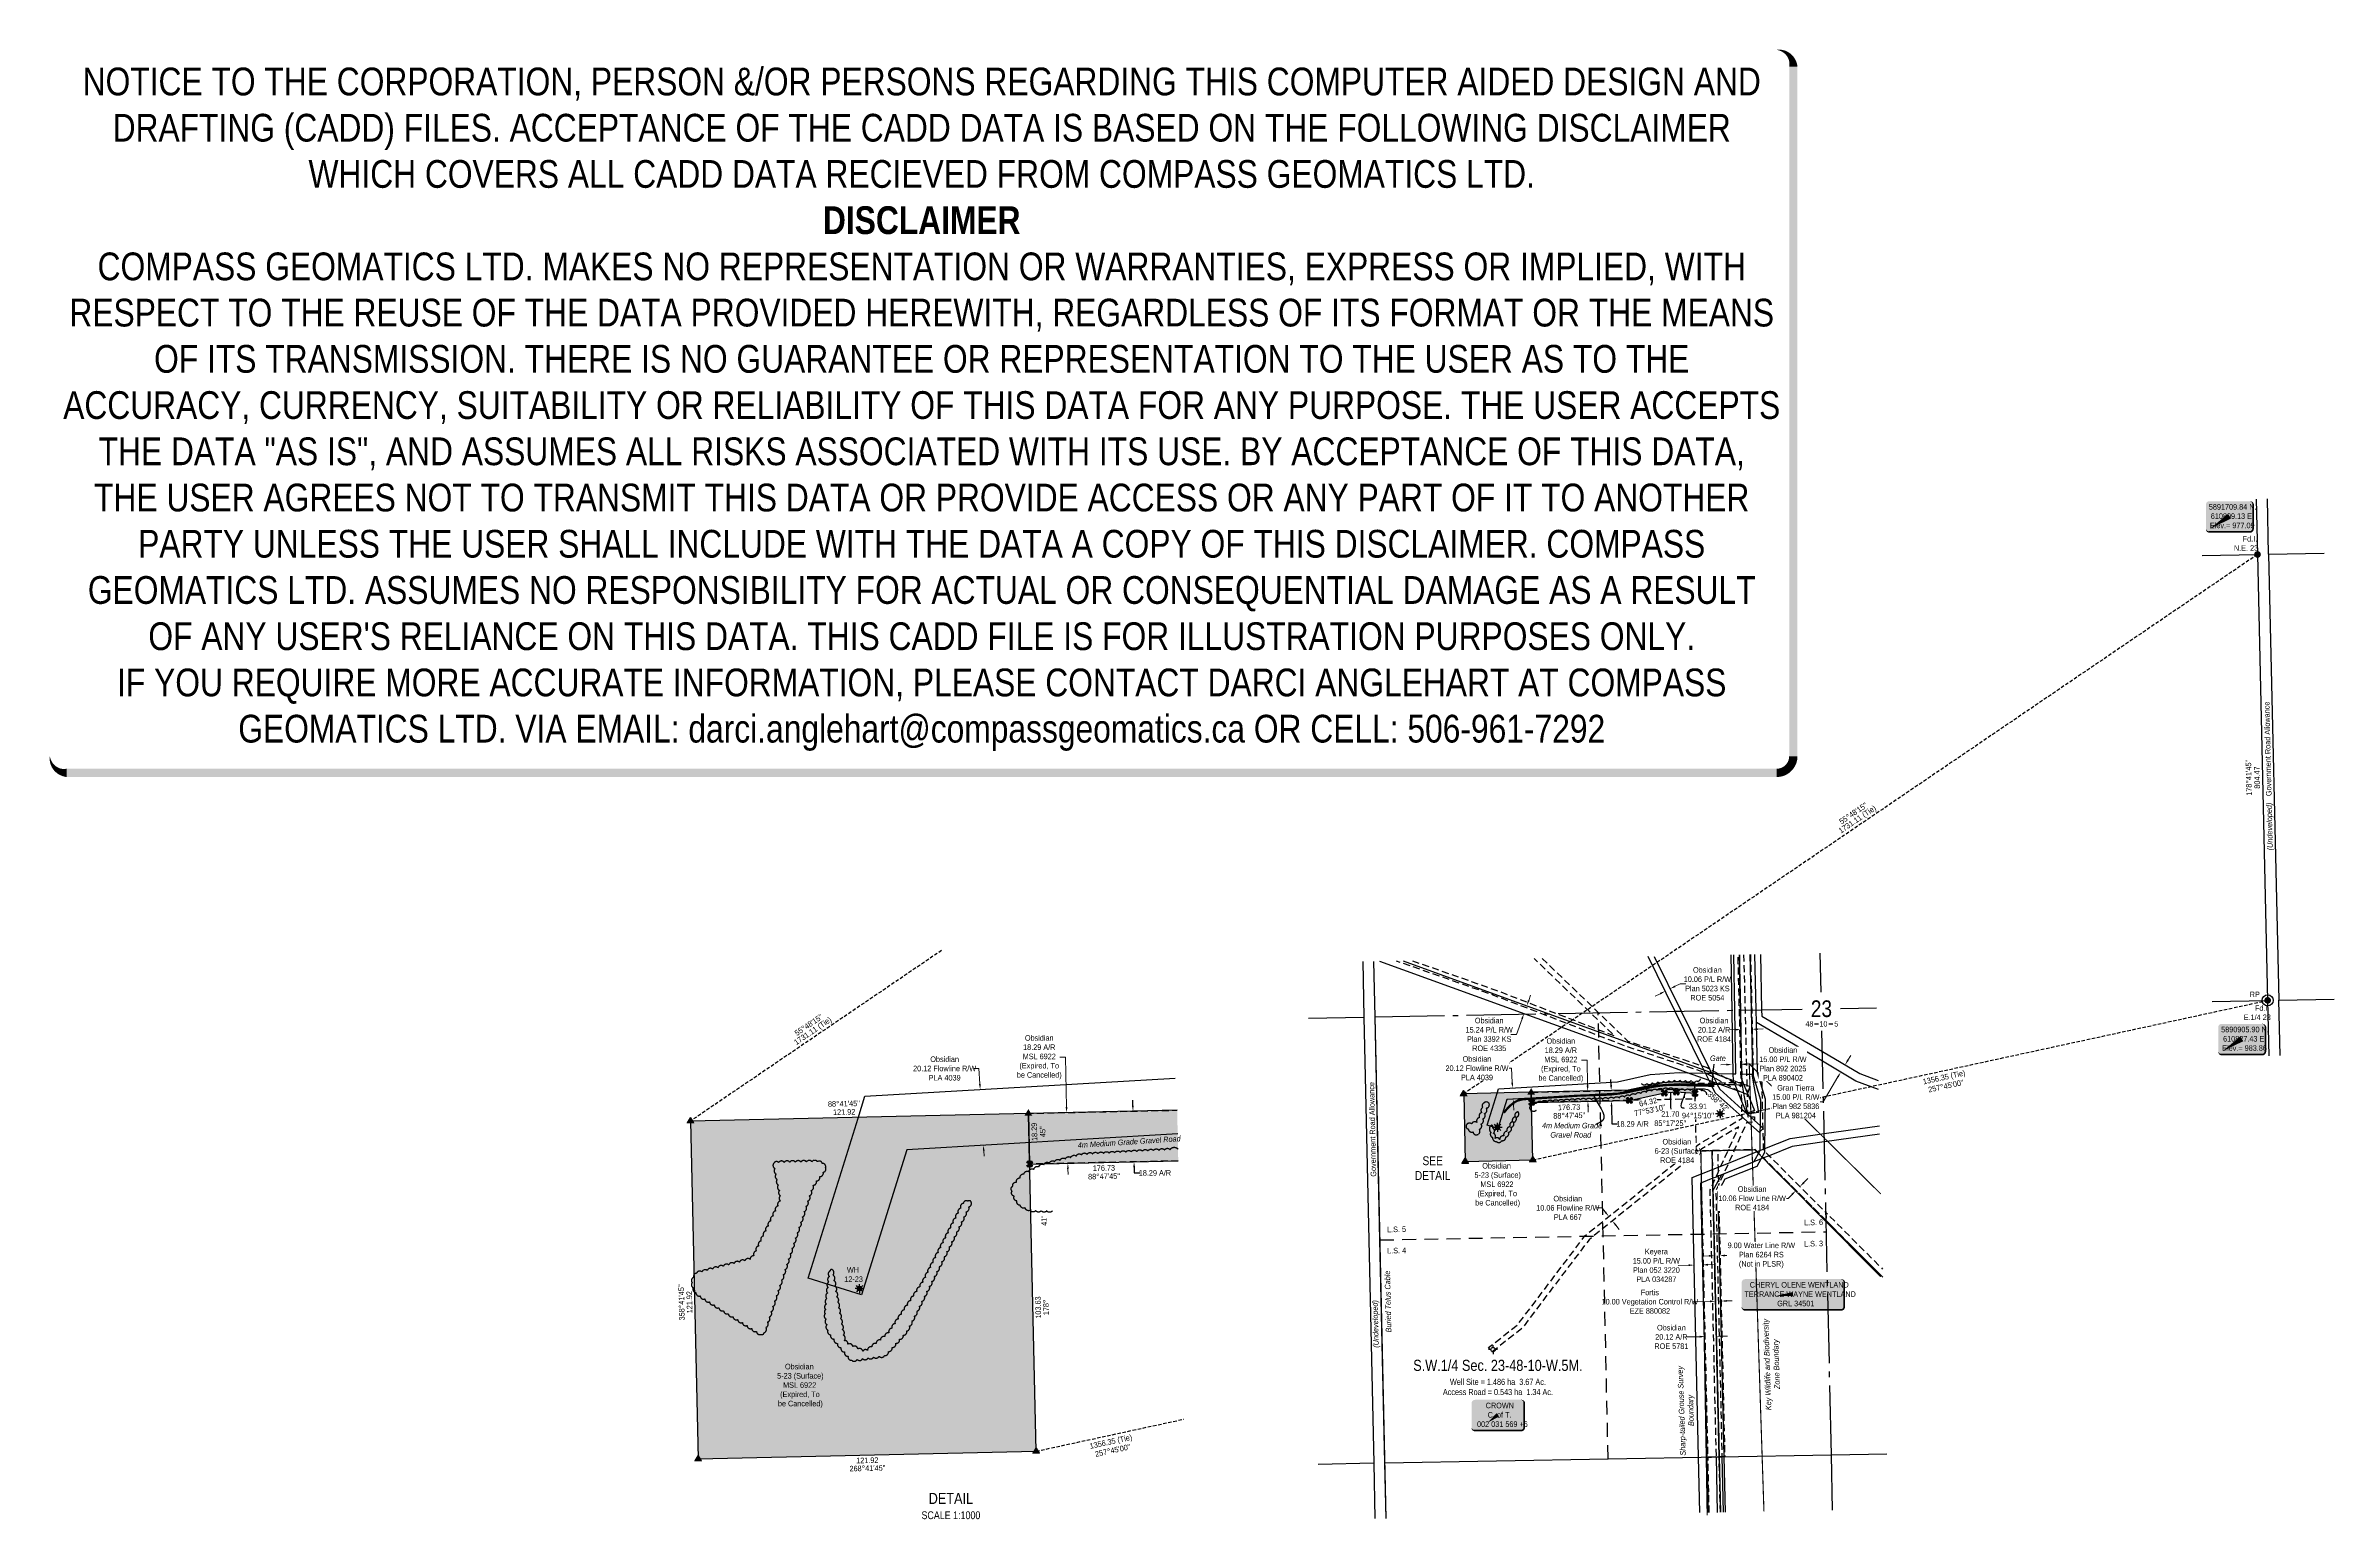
# Model space of a CAD drawing. Extents: x 606821 to 610947, y 5889970 to 5892627.
import ezdxf
from ezdxf.enums import TextEntityAlignment as Align

# ---------------------------------------------------------------- set-up
doc = ezdxf.new("R2010")
doc.units = 0
doc.header["$LTSCALE"] = 5
doc.header["$PDSIZE"] = 0.5
for name, pattern in [('0', [1, 1, 0]), ('DASHDOT2', [12.7, 6.35, -3.175, 0, -3.175]), ('foc-ACCESSROAD', [3.75, 2.5, -1.25]), ('foc-FLOWLINE', [3.75, 2.5, -1.25]), ('foc-LSD', [8, 5, -3]), ('foc-QUARTERLINE', [33, 25, -3, 2, -3]), ('foc-TIELINE', [1.875, 1.25, -0.625])]:
    doc.linetypes.add(name, pattern=pattern)
doc.layers.get('Defpoints').update_dxf_attribs({"color": 9})
for name, color, linetype in [('10', 1, 'Continuous'), ('35', 37, 'Continuous'), ('9', 3, 'Continuous'), ('AS-OWNER', 7, 'Continuous'), ('AS-ROADS', 254, 'Continuous'), ('AS-TELUS', 224, 'foc-TEL'), ('AS-WILDLIFE', 131, 'DASHDOT2'), ('C-AR', 13, 'foc-ACCESSROAD'), ('C-FLOWLINE', 13, 'foc-FLOWLINE'), ('C-RW', 13, 'Continuous'), ('C-SYMBOL', 7, 'Continuous'), ('C-WS', 13, 'foc-ACCESSROAD'), ('C-WS-S', 8, 'Continuous'), ('CG-NOTES', 7, 'Continuous'), ('DETAIL-T', 7, 'Continuous'), ('F-EZE', 190, 'foc-FLOWLINE'), ('F-RW', 190, 'Continuous'), ('F-WS', 190, 'foc-ACCESSROAD'), ('F-WS-S', 8, 'Continuous'), ('L-AREAREQUIRED', 7, 'Continuous'), ('L-BD', 7, 'Continuous'), ('L-BD1', 253, 'Continuous'), ('L-MON', 1, 'Continuous'), ('L-MON-T', 1, 'Continuous'), ('L-QSEC', 8, 'foc-QUARTERLINE'), ('L-ROAD-T', 7, 'Continuous'), ('L-SEC', 7, 'Continuous'), ('L-SECLBL', 7, 'Continuous'), ('L-SECTION-LSD', 7, 'foc-LSD'), ('L-TIE', 7, 'foc-TIELINE'), ('P-PROPOSED', 10, 'Continuous'), ('P-PROPOSED-H', 21, 'Continuous'), ('P-TXT', 4, 'Continuous'), ('T-BUSH', 110, '0')]:
    doc.layers.add(name, color=color, linetype=linetype)
for name, color, linetype, lineweight in [('AS-GENERAL', 48, 'Continuous', 18), ('C-AR-T', 13, 'Continuous', 9), ('C-FLOWLINE-T', 13, 'Continuous', 9), ('C-RW-T', 13, 'Continuous', 9), ('C-WS-T', 13, 'Continuous', 9), ('F-EZE-T', 190, 'Continuous', 9), ('F-RW-T', 190, 'Continuous', 9), ('T-TEXT', 48, 'Continuous', 18)]:
    doc.layers.add(name, color=color, linetype=linetype, lineweight=lineweight)
doc.layers.add('DISCLAIMER', color=7, linetype='Continuous', plot=False)
doc.styles.add('100L', font='ARIALN.TTF', dxfattribs={"height": 11})
doc.styles.add('175L', font='ARIALN.TTF', dxfattribs={"height": 20})
doc.styles.add('240', font='ARIALN.TTF', dxfattribs={"height": 30})
doc.styles.add('80', font='ARIALN.TTF', dxfattribs={"height": 10})
doc.styles.add('80CG', font='ARIALN.TTF', dxfattribs={"height": 10})
doc.styles.add('80L', font='ARIALN.TTF', dxfattribs={"height": 10})
doc.styles.add('80LS', font='ARIALNI.TTF', dxfattribs={"height": 10})
doc.styles.add('foc-LtypeFont', font='ARIALN.TTF', dxfattribs={"height": 7.35})
doc.styles.add('SIMPLEX', font='ARIALN.TTF')
doc.linetypes.add('foc-TEL', pattern='A,2,-1,["T",foc-LtypeFont,S=0.2,R=0,X=-0.425,Y=-0.75],-1.24,8', length=12.24)
doc.linetypes.add('foc-TEL-NOLINE', pattern='A,0,-2,["T",foc-LtypeFont,S=0.2,R=0,X=-0.425,Y=-0.75],-10.24', length=12.24)
doc.dimstyles.new('Compass 5 000', dxfattribs={"dimscale": 5, "dimtxt": 9, "dimasz": 2, "dimexe": 0.2, "dimexo": 0.0625, "dimgap": 0.5, "dimtad": 0, "dimtih": 1, "dimtoh": 1, "dimzin": 0, "dimdsep": 46, "dimtxsty": '80CG', "dimcen": 0.1, "dimse1": 1, "dimse2": 1, "dimclrd": 256, "dimclrt": 256, "dimaunit": 1, "dimadec": 4, "dimazin": 0, "dimtfac": 0.06, "dimtofl": 0, "dimtmove": 0, "dimatfit": 1, "dimfxl": 0.2, "dimtolj": 1, "dimtzin": 0, "dimlwd": -1, "dimarcsym": 0})

# ---------------------------------------------------------------- blocks, each defined once
blk = doc.blocks.new('L-SECLBL')
at = {"layer": '9', "color": 7}
for p, q in [((-5.1, -27.8), (-12.3, -27.8)), ((20.7, -27.8), (13.5, -27.8))]:
    blk.add_line(p, q, dxfattribs=at)
at = {"layer": '10', "color": 2, "style": 'SIMPLEX'}
blk.add_attdef('SEC', text='', height=30, dxfattribs=at).set_placement((0, 0), align=Align.MIDDLE)
at = {"layer": '10', "color": 5, "style": '80L'}
blk.add_attdef('TWP', text='', height=9.5, dxfattribs=at).set_placement((-14.4, -27.4), align=Align.MIDDLE_RIGHT)
blk.add_attdef('RGE', text='', height=9.5, dxfattribs=at).set_placement((3.6, -27.4), align=Align.MIDDLE_CENTER)
blk.add_attdef('MER', text='', height=9.5, dxfattribs=at).set_placement((23.2, -27.4), align=Align.MIDDLE_LEFT)
blk = doc.blocks.new('*U41')
h = blk.add_hatch(color=59)
edge = h.paths.add_edge_path()
edge.add_line((-86.5, -28.5), (86.5, -28.5))
edge.add_arc((86.5, -22.5), 6, 270, 360)
edge.add_line((92.5, -22.5), (92.5, 21))
edge.add_arc((86.5, 21), 6, 0, 90)
edge.add_line((86.5, 27), (-86.5, 27))
edge.add_arc((-86.5, 21), 6, 90, 180)
edge.add_line((-92.5, 21), (-92.5, -22.5))
edge.add_arc((-86.5, -22.5), 6, 180, 270)
at = {"color": 1, "flags": 128}
blk.add_lwpolyline([(-86.5, -28.5, 3, 3, 0), (86.5, -28.5, 3, 3, 0.414214), (92.5, -22.5, 3, 3, 0), (92.5, 21, 3, 0, 0.414214), (86.5, 27, 0, 0, 0), (-86.5, 27, 0, 0, 0.414214), (-92.5, 21, 0, 0, 0), (-92.5, -22.5, 0, 3, 0.414214)], format="xyseb", close=True, dxfattribs=at)
blk.add_lwpolyline([(-31, -3.4, 0, 7.5, 0), (0, 0, 0, 0, 0)], format="xyseb", dxfattribs=at)
at = {"color": 1, "style": '80'}
blk.add_attdef('ENTER_TEXT_001', (-36, -5), '', height=10, dxfattribs=at)
blk = doc.blocks.new('*D42')
at = {"layer": 'C-AR-T', "transparency": 16777216}
for p, q in [((609600.2, 5890797.8), (609590.2, 5890797.8)), ((609601.2, 5890752.3), (609600.2, 5890797.8)), ((609602.1, 5890714), (609602.3, 5890704))]:
    blk.add_line(p, q, dxfattribs=at)
for points in [[(609602.9, 5890752.4), (609599.5, 5890752.3), (609601.4, 5890742.3)], [(609603.7, 5890714.1), (609600.4, 5890714), (609601.8, 5890724)]]:
    blk.add_solid(points, dxfattribs=at)
at = {"layer": 'Defpoints', "color": 0, "transparency": 16777216}
for p in [(609592.1, 5890742.1), (609592.5, 5890723.8), (609601.8, 5890724)]:
    blk.add_point(p, dxfattribs=at)
at = {"layer": 'C-AR-T', "transparency": 16777216, "insert": (609553, 5890797.8), "char_height": 10, "attachment_point": 5, "style": '80CG'}
blk.add_mtext('\\A1;Obsidian\\P18.29 A/R\\PMSL 6922\\P(Expired, To\\Pbe Cancelled)', dxfattribs=at)
blk = doc.blocks.new('*D43')
at = {"layer": 'C-AR-T', "transparency": 16777216}
for p, q in [((609867.7, 5890853.1), (609857.7, 5890852.8)), ((609907.9, 5890854), (609917.9, 5890854.3))]:
    blk.add_line(p, q, dxfattribs=at)
for points in [[(609867.6, 5890854.7), (609867.7, 5890851.4), (609877.7, 5890853.3)], [(609907.9, 5890855.7), (609908, 5890852.4), (609897.9, 5890853.8)]]:
    blk.add_solid(points, dxfattribs=at)
at = {"layer": 'Defpoints', "color": 0, "transparency": 16777216}
for p in [(609877.7, 5890853.3), (609877.7, 5890853.3), (609897.9, 5890853.8)]:
    blk.add_point(p, dxfattribs=at)
at = {"layer": 'C-AR-T', "transparency": 16777216, "insert": (609829.2, 5890852.8), "char_height": 10, "attachment_point": 5, "style": '80CG'}
blk.add_mtext('\\A1;Obsidian\\P20.12 A/R\\PROE 4184', dxfattribs=at)
blk = doc.blocks.new('*D44')
at = {"layer": 'C-AR-T', "transparency": 16777216}
for p, q in [((609803.3, 5890299.5), (609780.1, 5890299)), ((609843.4, 5890300.4), (609853.4, 5890300.7))]:
    blk.add_line(p, q, dxfattribs=at)
for points in [[(609803.3, 5890301.2), (609803.3, 5890297.8), (609813.3, 5890299.7)], [(609843.4, 5890302.1), (609843.5, 5890298.8), (609833.4, 5890300.2)]]:
    blk.add_solid(points, dxfattribs=at)
at = {"layer": 'Defpoints', "color": 0, "transparency": 16777216}
for p in [(609812.4, 5890339.9), (609832.5, 5890340.4), (609813.3, 5890299.7)]:
    blk.add_point(p, dxfattribs=at)
at = {"layer": 'C-AR-T', "transparency": 16777216, "insert": (609752.3, 5890299), "char_height": 10, "attachment_point": 5, "style": '80CG'}
blk.add_mtext('\\A1;Obsidian\\P20.12 A/R\\PROE 5781', dxfattribs=at)
blk = doc.blocks.new('*D45')
at = {"layer": 'C-FLOWLINE-T', "transparency": 16777216}
for p, q in [((609962.9, 5890548.9), (609952.9, 5890548.9)), ((609970, 5890556), (609962.9, 5890548.9)), ((609991.2, 5890577.3), (609998.3, 5890584.4))]:
    blk.add_line(p, q, dxfattribs=at)
for points in [[(609968.8, 5890557.2), (609971.1, 5890554.8), (609977, 5890563.1)], [(609990, 5890578.5), (609992.4, 5890576.1), (609984.1, 5890570.2)]]:
    blk.add_solid(points, dxfattribs=at)
at = {"layer": 'Defpoints', "color": 0, "transparency": 16777216}
for p in [(609976.6, 5890563.5), (609977, 5890563.1), (609983.7, 5890570.7)]:
    blk.add_point(p, dxfattribs=at)
at = {"layer": 'C-FLOWLINE-T', "transparency": 16777216, "insert": (609897.9, 5890548.9), "char_height": 10, "attachment_point": 5, "style": '80CG', "bg_fill": 3, "box_fill_scale": 1.1, "bg_fill_color": 256, "bg_fill_true_color": 13158600, "bg_fill_transparency": 0}
blk.add_mtext('\\A1;Obsidian\\P10.06 Flow Line R/W\\PROE 4184', dxfattribs=at)
blk = doc.blocks.new('*D46')
at = {"layer": 'C-RW-T', "transparency": 16777216}
for p, q in [((609627, 5890531.7), (609617, 5890531.7)), ((609633.3, 5890523.9), (609627, 5890531.7)), ((609652.1, 5890500.5), (609658.4, 5890492.7))]:
    blk.add_line(p, q, dxfattribs=at)
for points in [[(609634.6, 5890524.9), (609632, 5890522.9), (609639.6, 5890516.1)], [(609653.4, 5890501.5), (609650.8, 5890499.4), (609645.9, 5890508.3)]]:
    blk.add_solid(points, dxfattribs=at)
at = {"layer": 'Defpoints', "color": 0, "transparency": 16777216}
for p in [(609724.2, 5890584.2), (609730.5, 5890576.3), (609639.6, 5890516.1)]:
    blk.add_point(p, dxfattribs=at)
at = {"layer": 'C-RW-T', "transparency": 16777216, "insert": (609565.5, 5890531.7), "char_height": 10, "attachment_point": 5, "style": '80CG'}
blk.add_mtext('\\A1;Obsidian\\P10.06 Flowline R/W\\PPLA 667', dxfattribs=at)
blk = doc.blocks.new('*D47')
at = {"layer": 'C-RW-T', "transparency": 16777216}
for p, q in [((609851.5, 5890790), (609841.5, 5890789.8)), ((609886.6, 5890790.7), (609914.4, 5890791.2))]:
    blk.add_line(p, q, dxfattribs=at)
for points in [[(609886.6, 5890792.4), (609886.7, 5890789), (609876.6, 5890790.5)], [(609851.5, 5890791.7), (609851.5, 5890788.3), (609861.5, 5890790.2)]]:
    blk.add_solid(points, dxfattribs=at)
at = {"layer": 'Defpoints', "color": 0, "transparency": 16777216}
for p in [(609860.7, 5890834.4), (609875.8, 5890834.7), (609861.5, 5890790.2)]:
    blk.add_point(p, dxfattribs=at)
at = {"layer": 'C-RW-T', "transparency": 16777216, "insert": (609953.4, 5890791.2), "char_height": 10, "attachment_point": 5, "style": '80CG', "bg_fill": 3, "box_fill_scale": 1.1, "bg_fill_color": 256, "bg_fill_true_color": 13158600, "bg_fill_transparency": 0}
blk.add_mtext('\\A1;Obsidian\\P15.00 P/L R/W\\PPlan 892 2025\\PPLA 890402', dxfattribs=at)
blk = doc.blocks.new('*D48')
at = {"layer": 'C-RW-T', "transparency": 16777216}
for p, q in [((609495, 5890905.7), (609498.4, 5890915.1)), ((609472.9, 5890844.4), (609462.9, 5890844.4)), ((609483, 5890872.6), (609472.9, 5890844.4))]:
    blk.add_line(p, q, dxfattribs=at)
for points in [[(609481.5, 5890873.1), (609484.6, 5890872), (609486.4, 5890882)], [(609493.5, 5890906.3), (609496.6, 5890905.1), (609491.6, 5890896.3)]]:
    blk.add_solid(points, dxfattribs=at)
at = {"layer": 'Defpoints', "color": 0, "transparency": 16777216}
for p in [(609486.4, 5890882), (609550.5, 5890875), (609545.3, 5890860.7)]:
    blk.add_point(p, dxfattribs=at)
at = {"layer": 'C-RW-T', "transparency": 16777216, "insert": (609423.8, 5890844.4), "char_height": 10, "attachment_point": 5, "style": '80CG'}
blk.add_mtext('\\A1;Obsidian\\P15.24 P/L R/W\\PPlan 3392 KS\\PROE 4335', dxfattribs=at)
blk = doc.blocks.new('*D49')
at = {"layer": 'C-RW-T', "transparency": 16777216}
for p, q in [((609732.1, 5890917.9), (609723.1, 5890913.5)), ((609759.1, 5890931.2), (609768.1, 5890935.6)), ((609768.1, 5890935.6), (609778.1, 5890935.6))]:
    blk.add_line(p, q, dxfattribs=at)
for points in [[(609731.4, 5890919.4), (609732.9, 5890916.4), (609741.1, 5890922.4)], [(609758.4, 5890932.7), (609759.8, 5890929.7), (609750.1, 5890926.8)]]:
    blk.add_solid(points, dxfattribs=at)
at = {"layer": 'Defpoints', "color": 0, "transparency": 16777216}
for p in [(609741.1, 5890922.4), (609767.3, 5890869.1), (609776.3, 5890873.6)]:
    blk.add_point(p, dxfattribs=at)
at = {"layer": 'C-RW-T', "transparency": 16777216, "insert": (609817.2, 5890935.6), "char_height": 10, "attachment_point": 5, "style": '80CG'}
blk.add_mtext('\\A1;Obsidian\\P10.06 P/L R/W\\PPlan 5023 KS\\PROE 5054', dxfattribs=at)
blk = doc.blocks.new('*D50')
at = {"layer": 'C-RW-T', "transparency": 16777216}
for p, q in [((609820.1, 5890445.1), (609810.1, 5890444.9)), ((609849.1, 5890445.8), (609859.1, 5890446))]:
    blk.add_line(p, q, dxfattribs=at)
for points in [[(609820, 5890446.8), (609820.1, 5890443.5), (609830.1, 5890445.4)], [(609849.1, 5890447.5), (609849.2, 5890444.1), (609839.2, 5890445.6)]]:
    blk.add_solid(points, dxfattribs=at)
at = {"layer": 'Defpoints', "color": 0, "transparency": 16777216}
for p in [(609830.1, 5890444.6), (609839.2, 5890445.6), (609839.2, 5890444.8)]:
    blk.add_point(p, dxfattribs=at)
at = {"layer": 'C-RW-T', "transparency": 16777216, "insert": (609914.5, 5890446), "char_height": 10, "attachment_point": 5, "style": '80CG', "bg_fill": 3, "box_fill_scale": 1.1, "bg_fill_color": 256, "bg_fill_true_color": 13158600, "bg_fill_transparency": 0}
blk.add_mtext('\\A1;9.00 Water Line R/W\\PPlan 6264 RS\\P(Not in PLSR)', dxfattribs=at)
blk = doc.blocks.new('*D51')
at = {"layer": 'Defpoints', "color": 0, "transparency": 16777216}
for p in [(609831.4, 5890385.5), (609841.4, 5890385.7), (609842, 5890363.7)]:
    blk.add_point(p, dxfattribs=at)
at = {"layer": 'F-EZE-T', "transparency": 16777216}
for p, q in [((609822, 5890363.2), (609791.4, 5890362.5)), ((609851.9, 5890363.9), (609861.9, 5890364.1))]:
    blk.add_line(p, q, dxfattribs=at)
for points in [[(609821.9, 5890364.9), (609822, 5890361.5), (609831.9, 5890363.4)], [(609851.9, 5890365.6), (609852, 5890362.2), (609842, 5890363.7)]]:
    blk.add_solid(points, dxfattribs=at)
at = {"layer": 'F-EZE-T', "transparency": 16777216, "insert": (609713.5, 5890362.5), "char_height": 10, "attachment_point": 5, "style": '80CG'}
blk.add_mtext('\\A1;Fortis\\P10.00 Vegetation Control R/W\\PEZE 880082', dxfattribs=at)
blk = doc.blocks.new('*D52')
at = {"layer": 'Defpoints', "color": 0, "transparency": 16777216}
for p in [(609793.3, 5890428.6), (609793.6, 5890416.6), (609808.6, 5890417)]:
    blk.add_point(p, dxfattribs=at)
at = {"layer": 'F-RW-T', "transparency": 16777216}
for p, q in [((609783.3, 5890428.4), (609764.3, 5890427.9)), ((609818.3, 5890429.2), (609828.3, 5890429.4))]:
    blk.add_line(p, q, dxfattribs=at)
for points in [[(609783.3, 5890430), (609783.3, 5890426.7), (609793.3, 5890428.6)], [(609818.3, 5890430.9), (609818.4, 5890427.5), (609808.3, 5890429)]]:
    blk.add_solid(points, dxfattribs=at)
at = {"layer": 'F-RW-T', "transparency": 16777216, "insert": (609725.2, 5890427.9), "char_height": 10, "attachment_point": 5, "style": '80CG'}
blk.add_mtext('\\A1;Keyera\\P15.00 P/L R/W\\PPlan 052 3220\\PPLA 034287', dxfattribs=at)
blk = doc.blocks.new('*D53')
at = {"layer": 'Defpoints', "color": 0, "transparency": 16777216}
for p in [(610054.3, 5890778.4), (610057.6, 5890776.4), (610062.1, 5890791.4)]:
    blk.add_point(p, dxfattribs=at)
at = {"layer": 'F-RW-T', "transparency": 16777216}
for p, q in [((610070.5, 5890798.1), (610075.7, 5890806.6)), ((610052.5, 5890767.9), (610025.8, 5890723.2)), ((610025.8, 5890723.2), (610015.8, 5890723.2))]:
    blk.add_line(p, q, dxfattribs=at)
for points in [[(610069.1, 5890798.9), (610072, 5890797.2), (610065.4, 5890789.5)], [(610051.1, 5890768.7), (610053.9, 5890767), (610057.6, 5890776.4)]]:
    blk.add_solid(points, dxfattribs=at)
at = {"layer": 'F-RW-T', "transparency": 16777216, "insert": (609976.7, 5890723.2), "char_height": 10, "attachment_point": 5, "style": '80CG', "bg_fill": 3, "box_fill_scale": 1.1, "bg_fill_color": 256, "bg_fill_true_color": 13158600, "bg_fill_transparency": 0}
blk.add_mtext('\\A1;Gran Tierra\\P15.00 P/L R/W\\PPlan 982 5836\\PPLA 981204', dxfattribs=at)
blk = doc.blocks.new('GAS')
h = blk.add_hatch(color=255)
h.dxf.hatch_style = 1
edge = h.paths.add_edge_path()
edge.add_arc((0, 0), 0.9, 0, 360)
for p, q in [((-0.81, 0), (-1.62, 0)), ((-0.57, 0.57), (-1.14, 1.14)), ((0, 0.81), (0, 1.62)), ((0.57, 0.57), (1.14, 1.14)), ((1.62, 0), (0.81, 0)), ((-0.57, -0.57), (-1.14, -1.14)), ((0, -0.81), (0, -1.62)), ((1.14, -1.14), (0.57, -0.57))]:
    blk.add_line(p, q)
blk.add_circle((0, 0), 0.8)
blk = doc.blocks.new('*U55')
h = blk.add_hatch(color=255)
edge = h.paths.add_edge_path()
edge.add_line((-41.5, -28.5), (41.5, -28.5))
edge.add_arc((41.5, -22.5), 6, 270, 360)
edge.add_line((47.5, -22.5), (47.5, 21))
edge.add_arc((41.5, 21), 6, 0, 90)
edge.add_line((41.5, 27), (-41.5, 27))
edge.add_arc((-41.5, 21), 6, 90, 180)
edge.add_line((-47.5, 21), (-47.5, -22.5))
edge.add_arc((-41.5, -22.5), 6, 180, 270)
at = {"color": 14, "flags": 128}
blk.add_lwpolyline([(-41.5, -28.5, 3, 3, 0), (41.5, -28.5, 3, 3, 0.414214), (47.5, -22.5, 3, 3, 0), (47.5, 21, 3, 0, 0.414214), (41.5, 27, 0, 0, 0), (-41.5, 27, 0, 0, 0.414214), (-47.5, 21, 0, 0, 0), (-47.5, -22.5, 0, 3, 0.414214)], format="xyseb", close=True, dxfattribs=at)
blk.add_lwpolyline([(-18.8, -14.3, 0, 7.5, 0), (0, 0, 0, 0, 0)], format="xyseb", dxfattribs=at)
at = {"color": 14, "style": '80'}
blk.add_attdef('ENTER_TEXT_001', (-26.8, -4.9), '', height=10, dxfattribs=at)
blk = doc.blocks.new('fdia')
at = {"color": 255, "const_width": 1}
blk.add_lwpolyline([(-0.5, 0, 1), (0.5, 0, 1)], format="xyb", close=True, dxfattribs=at)
blk = doc.blocks.new('Fdiaa')
blk.add_blockref('fdia', (0, 0))
blk = doc.blocks.new('fdib')
at = {"color": 1, "const_width": 1.6}
blk.add_lwpolyline([(-0.4, 0, 1), (0.4, 0, 1)], format="xyb", close=True, dxfattribs=at)
at = {"color": 1}
blk.add_circle((0, 0), 0.8, dxfattribs=at)
blk = doc.blocks.new('Fdibb')
blk.add_blockref('fdib', (0, 0))
blk = doc.blocks.new('fdicc')
for name in ['Fdibb', 'Fdiaa']:
    blk.add_blockref(name, (0, 0))
blk = doc.blocks.new('FDI')
blk.add_blockref('fdicc', (0, 0))
blk = doc.blocks.new('GABD')
for p, q in [((-0.81, 0), (-1.62, 0)), ((0, 0.81), (0, 1.62)), ((1.62, 0), (0.81, 0)), ((0, -0.81), (0, -1.62))]:
    blk.add_line(p, q)
blk.add_circle((0, 0), 0.8)
blk = doc.blocks.new('TEMP')
h = blk.add_hatch(color=255)
h.dxf.hatch_style = 1
h.paths.add_polyline_path([(0, 0.25), (-0.67, 1.15), (-0.67, 0.67), (-1.15, 0.67), (-0.25, 0), (-1.15, -0.67), (-0.67, -0.67), (-0.67, -1.15), (0, -0.25), (0.67, -1.15), (0.67, -0.67), (1.15, -0.67), (0.25, 0), (1.15, 0.67), (0.67, 0.67), (0.67, 1.15)])
h.paths.add_polyline_path([(0.57, 0.85), (0.57, 0.57), (0.85, 0.57), (0.08, 0), (0.85, -0.57), (0.57, -0.57), (0.57, -0.85), (0, -0.08), (-0.57, -0.85), (-0.57, -0.57), (-0.85, -0.57), (-0.08, 0), (-0.85, 0.57), (-0.57, 0.57), (-0.57, 0.85), (0, 0.08)], flags=16)
h = blk.add_hatch(color=1)
h.dxf.hatch_style = 1
h.paths.add_polyline_path([(0, 0.08), (-0.57, 0.85), (-0.57, 0.57), (-0.85, 0.57), (-0.08, 0), (-0.85, -0.57), (-0.57, -0.57), (-0.57, -0.85), (0, -0.08), (0.57, -0.85), (0.57, -0.57), (0.85, -0.57), (0.08, 0), (0.85, 0.57), (0.57, 0.57), (0.57, 0.85)])
at = {"color": 1}
for p, q in [((-0.08, 0), (0.08, 0)), ((0, 0.08), (0, -0.08))]:
    blk.add_line(p, q, dxfattribs=at)
at = {"color": 255, "flags": 128}
blk.add_lwpolyline([(-0.25, 0), (-1.15, 0.67), (-0.67, 0.67), (-0.67, 1.15), (0, 0.25), (0.67, 1.15), (0.67, 0.67), (1.15, 0.67), (0.25, 0), (1.15, -0.67), (0.67, -0.67), (0.67, -1.15), (0, -0.25), (-0.67, -1.15), (-0.67, -0.67), (-1.15, -0.67)], close=True, dxfattribs=at)
at = {"color": 1, "flags": 128}
blk.add_lwpolyline([(-0.08, 0), (-0.85, 0.57), (-0.57, 0.57), (-0.57, 0.85), (0, 0.08), (0.57, 0.85), (0.57, 0.57), (0.85, 0.57), (0.08, 0), (0.85, -0.57), (0.57, -0.57), (0.57, -0.85), (0, -0.08), (-0.57, -0.85), (-0.57, -0.57), (-0.85, -0.57)], close=True, dxfattribs=at)
blk = doc.blocks.new('*D56')
at = {"layer": 'C-RW-T', "transparency": 16777216}
for p, q in [((609463.8, 5890783.5), (609453.8, 5890783.5)), ((609465.3, 5890757.7), (609463.8, 5890783.5)), ((609467.6, 5890717.6), (609468.2, 5890707.7))]:
    blk.add_line(p, q, dxfattribs=at)
for points in [[(609467, 5890757.8), (609463.6, 5890757.6), (609465.9, 5890747.7)], [(609469.3, 5890717.7), (609465.9, 5890717.5), (609467, 5890727.6)]]:
    blk.add_solid(points, dxfattribs=at)
at = {"layer": 'Defpoints', "color": 0, "transparency": 16777216}
blk.add_point((609461.6, 5890727.3), dxfattribs=at)
at = {"layer": 'C-RW-T', "transparency": 16777216, "insert": (609401.8, 5890783.5), "char_height": 10, "attachment_point": 5, "style": '80CG', "bg_fill": 3, "box_fill_scale": 1.1, "bg_fill_color": 256, "bg_fill_true_color": 13158600, "bg_fill_transparency": 0}
blk.add_mtext('\\A1;Obsidian\\P20.12 Flowline R/W\\PPLA 4039', dxfattribs=at)
at = {"layer": 'Defpoints', "color": 0, "transparency": 16777216}
for p in [(609460.5, 5890747.4), (609465.9, 5890747.7)]:
    blk.add_point(p, dxfattribs=at)
blk = doc.blocks.new('TRIA')
blk.add_hatch(color=255).paths.add_polyline_path([(-0.04, 1.52), (-1.47, -0.87), (1.39, -0.87)])
blk = doc.blocks.new('TRIAA')
blk.add_blockref('TRIA', (0, 0))
blk = doc.blocks.new('TRIB')
at = {"color": 1}
blk.add_lwpolyline([(-1.12, -0.67), (-0.04, 1.13), (1.04, -0.67)], close=True, dxfattribs=at)
blk = doc.blocks.new('TRIBB')
blk.add_blockref('TRIB', (0, 0))
blk = doc.blocks.new('TRICC')
for name in ['TRIAA', 'TRIBB']:
    blk.add_blockref(name, (0, 0))
blk = doc.blocks.new('plspike')
blk.add_blockref('TRICC', (0, 0))
blk = doc.blocks.new('STRIA')
blk.add_hatch(color=255).paths.add_polyline_path([(-0.04, 1.52), (-1.47, -0.87), (1.39, -0.87)])
blk = doc.blocks.new('STRIAA')
blk.add_blockref('STRIA', (0, 0))
blk = doc.blocks.new('STRIB')
at = {"color": 1}
blk.add_solid([(-1.12, -0.67), (-0.04, 1.13), (1.04, -0.67)], dxfattribs=at)
blk = doc.blocks.new('STRIBB')
blk.add_blockref('STRIB', (0, 0))
blk = doc.blocks.new('STRICC')
for name in ['STRIAA', 'STRIBB']:
    blk.add_blockref(name, (0, 0))
blk = doc.blocks.new('fdspike')
blk.add_blockref('STRICC', (0, 0))
blk = doc.blocks.new('*D58')
at = {"layer": 'C-AR-T', "transparency": 16777216}
for p, q in [((608659.7, 5890803.3), (608649.7, 5890803.3)), ((608661.7, 5890713.6), (608659.7, 5890803.3)), ((608664.3, 5890602.1), (608664.5, 5890592.1))]:
    blk.add_line(p, q, dxfattribs=at)
for points in [[(608663.4, 5890713.6), (608660, 5890713.6), (608661.9, 5890703.6)], [(608665.9, 5890602.2), (608662.6, 5890602.1), (608664, 5890612.1)]]:
    blk.add_solid(points, dxfattribs=at)
at = {"layer": 'Defpoints', "color": 0, "transparency": 16777216}
for p in [(608680.5, 5890704), (608664, 5890612.1), (608682.6, 5890612.6)]:
    blk.add_point(p, dxfattribs=at)
at = {"layer": 'C-AR-T', "transparency": 16777216, "insert": (608612.5, 5890803.3), "char_height": 10, "attachment_point": 5, "style": '80CG'}
blk.add_mtext('\\A1;Obsidian\\P18.29 A/R\\PMSL 6922\\P(Expired, To\\Pbe Cancelled)', dxfattribs=at)
blk = doc.blocks.new('*D57')
at = {"layer": 'C-RW-T', "transparency": 16777216}
for p, q in [((608503.8, 5890783), (608493.8, 5890783)), ((608505.4, 5890755.1), (608503.8, 5890783)), ((608512.4, 5890634.7), (608513, 5890624.7))]:
    blk.add_line(p, q, dxfattribs=at)
for points in [[(608507.1, 5890755.2), (608503.8, 5890755), (608506, 5890745.1)], [(608514.1, 5890634.8), (608510.8, 5890634.6), (608511.8, 5890644.6)]]:
    blk.add_solid(points, dxfattribs=at)
at = {"layer": 'Defpoints', "color": 0, "transparency": 16777216}
for p in [(608396.7, 5890738.8), (608506, 5890745.1), (608402.5, 5890638.3)]:
    blk.add_point(p, dxfattribs=at)
at = {"layer": 'C-RW-T', "transparency": 16777216, "insert": (608441.9, 5890783), "char_height": 10, "attachment_point": 5, "style": '80CG'}
blk.add_mtext('\\A1;Obsidian\\P20.12 Flowline R/W\\PPLA 4039', dxfattribs=at)
blk = doc.blocks.new('*U59')
h = blk.add_hatch(color=254)
edge = h.paths.add_edge_path()
edge.add_line((-36.5, -28.5), (36.5, -28.5))
edge.add_arc((36.5, -22.5), 6, 270, 360)
edge.add_line((42.5, -22.5), (42.5, 21))
edge.add_arc((36.5, 21), 6, 0, 90)
edge.add_line((36.5, 27), (-36.5, 27))
edge.add_arc((-36.5, 21), 6, 90, 180)
edge.add_line((-42.5, 21), (-42.5, -22.5))
edge.add_arc((-36.5, -22.5), 6, 180, 270)
at = {"color": 1, "flags": 128}
blk.add_lwpolyline([(-36.5, -28.5, 3, 3, 0), (36.5, -28.5, 3, 3, 0.414214), (42.5, -22.5, 3, 3, 0), (42.5, 21, 3, 0, 0.414214), (36.5, 27, 0, 0, 0), (-36.5, 27, 0, 0, 0.414214), (-42.5, 21, 0, 0, 0), (-42.5, -22.5, 0, 3, 0.414214)], format="xyseb", close=True, dxfattribs=at)
blk.add_lwpolyline([(-35.7, -23, 0, 10, 0), (0, 0, 5, 5, 0)], format="xyseb", dxfattribs=at)
at = {"color": 1, "style": '80'}
blk.add_attdef('ENTER_TEXT_001', (-36, -5), '', height=10, dxfattribs=at)
blk = doc.blocks.new('RP')
at = {"layer": '35', "color": 3}
blk.add_circle((0, 0), 10, dxfattribs=at)
at = {"layer": '35', "color": 3, "style": '80'}
blk.add_attdef('RP_001', (-32.4, 5.8), '', height=10, dxfattribs=at)
blk = doc.blocks.new('*D60')
at = {"layer": 'Defpoints', "color": 0, "transparency": 16777216}
for p in [(609644.2, 5890724.8), (609646.7, 5890743.2), (609647.1, 5890724.9)]:
    blk.add_point(p, dxfattribs=at)
at = {"layer": 'P-TXT', "transparency": 16777216}
for p, q in [((609643.6, 5890753.1), (609643.4, 5890763.1)), ((609644.4, 5890714.8), (609645.1, 5890683)), ((609645.1, 5890683), (609655.1, 5890683))]:
    blk.add_line(p, q, dxfattribs=at)
for points in [[(609645.3, 5890753.1), (609641.9, 5890753.1), (609643.8, 5890743.1)], [(609646.1, 5890714.9), (609642.8, 5890714.8), (609644.2, 5890724.8)]]:
    blk.add_solid(points, dxfattribs=at)
at = {"layer": 'P-TXT', "transparency": 16777216, "insert": (609682.4, 5890683), "char_height": 10, "attachment_point": 5, "style": '80CG'}
blk.add_mtext('\\A1;18.29 A/R', dxfattribs=at)
blk = doc.blocks.new('*D61')
at = {"layer": 'Defpoints', "color": 0, "transparency": 16777216}
for p in [(608805.4, 5890706.6), (608783.4, 5890614.7), (608807.3, 5890615.2)]:
    blk.add_point(p, dxfattribs=at)
at = {"layer": 'P-TXT', "transparency": 16777216}
for p, q in [((608781.3, 5890716.1), (608781, 5890726.1)), ((608783.6, 5890604.7), (608783.8, 5890594.7)), ((608783.8, 5890594.7), (608793.8, 5890594.7))]:
    blk.add_line(p, q, dxfattribs=at)
for points in [[(608782.9, 5890716.2), (608779.6, 5890716.1), (608781.5, 5890706.1)], [(608785.3, 5890604.8), (608781.9, 5890604.7), (608783.4, 5890614.7)]]:
    blk.add_solid(points, dxfattribs=at)
at = {"layer": 'P-TXT', "transparency": 16777216, "insert": (608821.1, 5890594.7), "char_height": 10, "attachment_point": 5, "style": '80CG'}
blk.add_mtext('\\A1;18.29 A/R', dxfattribs=at)
blk = doc.blocks.new('Disclaimer_Legal')
at = {"layer": 'DISCLAIMER', "color": 254, "flags": 128}
blk.add_lwpolyline([(-3613, -1105, 37.5, 37.5, 0), (4096, -1105, 37.5, 37.5, 0.414214), (4171, -1030, 37.5, 37.5, 0), (4171, 2079, 37.5, 0, 0.414214), (4096, 2154, 0, 0, 0), (-3613, 2154, 0, 0, 0.414214), (-3688, 2079, 0, 0, 0), (-3688, -1030, 0, 37.5, 0.414214)], format="xyseb", close=True, dxfattribs=at)
at = {"layer": 'DISCLAIMER', "color": 254, "insert": (242, 534), "char_height": 125, "width": 7717.57, "attachment_point": 5, "style": '80'}
blk.add_mtext('NOTICE TO THE CORPORATION, PERSON &/OR PERSONS REGARDING THIS COMPUTER AIDED DESIGN AND DRAFTING (CADD) FILES. ACCEPTANCE OF THE CADD DATA IS BASED ON THE FOLLOWING DISCLAIMER WHICH COVERS ALL CADD DATA RECIEVED FROM COMPASS GEOMATICS LTD.\\P{\\fArial Narrow|b1|i0|c0|p34;DISCLAIMER}\\PCOMPASS GEOMATICS LTD. MAKES NO REPRESENTATION OR WARRANTIES, EXPRESS OR IMPLIED, WITH RESPECT TO THE REUSE OF THE DATA PROVIDED HEREWITH, REGARDLESS OF ITS FORMAT OR THE MEANS OF ITS TRANSMISSION. THERE IS NO GUARANTEE OR REPRESENTATION TO THE USER AS TO THE ACCURACY, CURRENCY, SUITABILITY OR RELIABILITY OF THIS DATA FOR ANY PURPOSE. THE USER ACCEPTS THE DATA "AS IS", AND ASSUMES ALL RISKS ASSOCIATED WITH ITS USE. BY ACCEPTANCE OF THIS DATA, THE USER AGREES NOT TO TRANSMIT THIS DATA OR PROVIDE ACCESS OR ANY PART OF IT TO ANOTHER PARTY UNLESS THE USER SHALL INCLUDE WITH THE DATA A COPY OF THIS DISCLAIMER. COMPASS GEOMATICS LTD. ASSUMES NO RESPONSIBILITY FOR ACTUAL OR CONSEQUENTIAL DAMAGE AS A RESULT OF ANY USER\'S RELIANCE ON THIS DATA. THIS CADD FILE IS FOR ILLUSTRATION PURPOSES ONLY.\\PIF YOU REQUIRE MORE ACCURATE INFORMATION, PLEASE CONTACT DARCI ANGLEHART AT COMPASS GEOMATICS LTD. VIA EMAIL: darci.anglehart@compassgeomatics.ca OR CELL: 506-961-7292', dxfattribs=at)

msp = doc.modelspace()

# ---------------------------------------------------------------- hatches: boundary and pattern name
at = {"layer": 'P-PROPOSED-H'}
h = msp.add_hatch(color=256, dxfattribs=at)
h.dxf.hatch_style = 1
h.paths.add_polyline_path([(609500.133, 5890721.804), (609676.756, 5890725.516), (609739.616, 5890739.008), (609761.235, 5890740.789), (609795.063, 5890738.274), (609794.648, 5890756.552), (609761.319, 5890759.141), (609736.936, 5890757.132), (609674.627, 5890743.758), (609499.717, 5890740.082)])
h = msp.add_hatch(color=256, dxfattribs=at)
h.dxf.hatch_style = 1
h.paths.add_polyline_path([(609380.65, 5890615.469), (609502.491, 5890618.243), (609499.717, 5890740.082), (609377.876, 5890737.308)])
h = msp.add_hatch(color=256, dxfattribs=at)
h.dxf.hatch_style = 1
h.paths.add_polyline_path([(607997.624, 5890079.1), (608606.829, 5890092.97), (608592.96, 5890702.168), (607983.755, 5890688.298)])
h = msp.add_hatch(color=256, dxfattribs=at)
h.dxf.hatch_style = 1
h.paths.add_polyline_path([(608863.117, 5890616.412), (608861.197, 5890707.805), (608592.96, 5890702.168), (608595.04, 5890610.778)])

# ---------------------------------------------------------------- linework, layer by layer
at = {"layer": 'AS-GENERAL', "const_width": 1.999, "flags": 128}
msp.add_lwpolyline([(609825.342, 5890749.297), (609825.505, 5890754.077)], dxfattribs=at)
at = {"layer": 'AS-ROADS', "flags": 128}
for points, const_width in [([(609450.315, 5890703.288), (609456.677, 5890711.129), (609461.353, 5890715.872), (609469.047, 5890721.962), (609475.751, 5890725.36), (609484.026, 5890727.345), (609491.002, 5890728.004), (609525.487, 5890730.189), (609583.244, 5890733.962), (609617.959, 5890735.235), (609632.061, 5890735.613), (609644.126, 5890736.166), (609649.542, 5890736.941), (609657.895, 5890737.878), (609670.951, 5890739.74), (609685.086, 5890742.854), (609713.56, 5890748.94), (609725.883, 5890751.19), (609734.316, 5890752.288), (609744.436, 5890753.238), (609751.432, 5890753.36), (609768.017, 5890753.789), (609790.439, 5890752.627), (609829.582, 5890751.722)], 3.998), ([(608345.95, 5890518.197), (608377.76, 5890557.402), (608401.14, 5890581.117), (608439.61, 5890611.567), (608473.13, 5890628.557), (608514.505, 5890638.482), (608549.385, 5890641.777), (608721.81, 5890652.702), (608862.162, 5890661.87)], 19.992)]:
    msp.add_lwpolyline(points, dxfattribs=dict(at, const_width=const_width))
at = {"layer": 'C-AR', "flags": 128}
for points in [[(609499.717, 5890740.082), (609794.881, 5890746.286), (609795.296, 5890728.008), (609500.133, 5890721.804)], [(609827.325, 5890563.07), (609838.45, 5890082.804), (609833.418, 5890082.711), (609818.323, 5890082.434), (609807.198, 5890562.604), (609806.864, 5890577.072), (609806.494, 5890593.029), (609805.534, 5890634.487), (609825.66, 5890634.946), (609826.446, 5890601.022), (609826.817, 5890584.997), (609827.056, 5890574.694), (609827.325, 5890563.07)]]:
    msp.add_lwpolyline(points, close=True, dxfattribs=at)
msp.add_lwpolyline([(608863.117, 5890616.412), (608595.04, 5890610.778), (608592.96, 5890702.168), (608861.197, 5890707.805)], dxfattribs=at)
at = {"layer": 'C-FLOWLINE', "flags": 128}
for points in [[(609285.386, 5890977.321), (609435.851, 5890924.371), (609545.412, 5890882.097), (609649.756, 5890841.85), (609606.777, 5890883.22), (609504.889, 5890981.315)], [(609519.132, 5890981.574), (609621.018, 5890883.481), (609673.887, 5890832.59), (609807.207, 5890787.95), (609816.703, 5890784.771), (609821.025, 5890782.389), (609835.929, 5890774.174), (609849.343, 5890766.78), (609865.177, 5890758.041), (609873.897, 5890753.246), (609878.374, 5890750.779), (609878.316, 5890753.154), (609878.236, 5890756.394), (609878.193, 5890758.16), (609875.007, 5890888.138), (609872.558, 5890988.006)]]:
    msp.add_lwpolyline(points, dxfattribs=at)
at = {"layer": 'C-RW', "flags": 128}
for points in [[(609268.827, 5890977.019), (609531.171, 5890881.836), (609531.595, 5890881.845), (609810.702, 5890780.842), (609824.183, 5890775.947), (609828.632, 5890774.326), (609849.343, 5890766.78), (609864.043, 5890761.424), (609873.553, 5890758.054), (609878.236, 5890756.394), (609882.568, 5890754.859), (609888.395, 5890752.743), (609894.043, 5890750.693), (609889.47, 5890737.942), (609888.8, 5890736.345), (609882.992, 5890738.493), (609873.679, 5890741.875), (609871.491, 5890742.67), (609840.23, 5890753.949), (609834.035, 5890756.184), (609831.519, 5890757.096), (609820.432, 5890761.118), (609781.185, 5890775.316), (609488.917, 5890881.064), (609226.306, 5890976.245)], [(609874.897, 5890988.048), (609875.3, 5890966.341), (609876.752, 5890888.171), (609876.924, 5890883.956), (609878.789, 5890773.28), (609879.626, 5890773.263), (609887.896, 5890773.09), (609897.477, 5890772.89), (609900.028, 5890758.625), (609909.416, 5890703.813), (609889.765, 5890700.401), (609889.241, 5890702.335), (609882.992, 5890738.493), (609880.466, 5890753.11), (609878.316, 5890753.154), (609873.897, 5890753.246), (609867.012, 5890753.39), (609852.228, 5890753.698), (609840.23, 5890753.949), (609835.14, 5890754.055), (609823.886, 5890754.289), (609793.184, 5890754.93), (609766.984, 5890755.477), (609716.717, 5890752.075), (609680.737, 5890743.897), (609657.837, 5890738.693), (609455.847, 5890726.973), (609439.501, 5890674.633), (609420.286, 5890680.635), (609438.318, 5890738.375), (609440.782, 5890746.264), (609655.003, 5890758.694), (609713.79, 5890772.054), (609766.512, 5890775.622), (609781.185, 5890775.316), (609813.803, 5890774.851), (609824.953, 5890774.403), (609828.632, 5890774.326), (609835.929, 5890774.174), (609863.809, 5890773.592), (609868.705, 5890773.49), (609866.599, 5890887.984), (609864.761, 5890987.864)], [(609721.32, 5890985.254), (609770.129, 5890886.214), (609758.996, 5890886.01), (609710.19, 5890985.051)], [(609893.901, 5890988.394), (609896.03, 5890888.555), (609898.617, 5890773.982), (609913.06, 5890726.31), (609912.426, 5890680.353), (609911.942, 5890668.808), (609911.623, 5890635.148), (609911.62, 5890634.769), (609900.615, 5890614.366), (609842.801, 5890591.345), (609827.324, 5890563.069), (609838.453, 5890082.679), (609840.567, 5889982.88)], [(609849.707, 5889983.047), (609847.594, 5890082.895), (609836.466, 5890560.835), (609849.21, 5890583.942), (609907.1, 5890607.107), (609914.025, 5890619.948), (609920.735, 5890632.388), (609920.826, 5890638.831), (609922.084, 5890727.621), (609907.771, 5890775.395), (609905.653, 5890865.898), (609905.118, 5890888.719), (609903.019, 5890988.56)], [(609874.897, 5890988.048), (609875.3, 5890966.341), (609876.752, 5890888.171), (609876.924, 5890883.956), (609878.789, 5890773.28), (609878.952, 5890763.726), (609879.912, 5890761.373), (609882.568, 5890754.859), (609888.712, 5890739.798), (609889.47, 5890737.942), (609902.13, 5890707.535), (609889.716, 5890702.527), (609889.241, 5890702.335), (609888.069, 5890701.862), (609879.146, 5890723.826), (609871.491, 5890742.67), (609871.268, 5890743.203), (609867.012, 5890753.39), (609865.177, 5890758.041), (609864.061, 5890760.455), (609864.043, 5890761.424), (609863.809, 5890773.592), (609861.687, 5890883.709), (609861.646, 5890887.893), (609859.806, 5890987.774)], [(608862.097, 5890664.966), (608373.612, 5890636.623), (608291.882, 5890374.924), (608195.803, 5890404.933), (608285.968, 5890693.634), (608298.286, 5890733.075), (608857.846, 5890765.543)], [(609835.308, 5889982.783), (609833.418, 5890082.711), (609838.45, 5890082.804), (609843.483, 5890082.897), (609845.407, 5889982.968)]]:
    msp.add_lwpolyline(points, dxfattribs=at)
msp.add_lwpolyline([(609911.941, 5890668.808), (609911.025, 5890667.75), (609890.975, 5890685.79), (609879.832, 5890695.817), (609831.432, 5890739.368), (609823.886, 5890754.289), (609822.569, 5890756.893), (609820.432, 5890761.118), (609813.803, 5890774.851), (609810.702, 5890780.842), (609807.207, 5890787.95), (609758.996, 5890886.01), (609770.129, 5890886.214), (609821.025, 5890782.389), (609824.183, 5890775.947), (609824.953, 5890774.403), (609828.852, 5890766.583), (609833.557, 5890757.143), (609834.035, 5890756.184), (609835.14, 5890754.055), (609839.546, 5890745.565), (609879.495, 5890709.584), (609888.069, 5890701.862), (609889.765, 5890700.401), (609894.72, 5890695.95), (609902.353, 5890689.226), (609912.426, 5890680.353), (609916.994, 5890676.261), (609917.992, 5890675.367), (609917.038, 5890674.334), (609911.941, 5890668.808)], close=True, dxfattribs=at)
at = {"layer": 'C-WS', "flags": 128}
msp.add_lwpolyline([(609820.44, 5889982.511), (609818.323, 5890082.434), (609833.418, 5890082.711), (609838.45, 5890082.804), (609840.568, 5889982.88)], dxfattribs=at)
at = {"layer": 'F-EZE', "flags": 128}
msp.add_lwpolyline([(609837.115, 5890572.51), (609848.455, 5890082.988), (609843.483, 5890082.897), (609838.45, 5890082.804), (609827.325, 5890563.07), (609827.056, 5890574.694), (609826.817, 5890584.997), (609826.446, 5890601.022), (609825.66, 5890634.946), (609835.663, 5890635.174), (609836.362, 5890604.996), (609836.576, 5890595.761), (609836.734, 5890588.935), (609837.115, 5890572.51)], close=True, dxfattribs=at)
at = {"layer": 'F-RW', "flags": 128}
for points in [[(610125.774, 5890744.97), (610084.914, 5890760.115), (610024.96, 5890795.97), (609905.652, 5890865.899), (609905.119, 5890888.691), (609903.019, 5890988.56)], [(609912.907, 5890988.74), (609914.951, 5890888.872), (609915.189, 5890877.613), (610024.567, 5890813.533), (610091.844, 5890773.954), (610125.397, 5890761.489)]]:
    msp.add_lwpolyline(points, dxfattribs=at)
at = {"layer": 'L-QSEC'}
for p, q in [((610709.195, 5891707.783), (610809.134, 5891709.841)), ((610829.24, 5891710.209), (610929.179, 5891712.267)), ((610022.171, 5890920.837), (610020.61, 5890990.7)), ((609097.958, 5890873.692), (609197.896, 5890875.751)), ((609218.002, 5890876.119), (609988.128, 5890890.22)), ((610057.37, 5890891.488), (610122.404, 5890892.679)), ((610727.489, 5890903.843), (610827.428, 5890905.901)), ((610847.534, 5890906.269), (610947.473, 5890908.327)), ((610040.806, 5890086.528), (610023.733, 5890850.883)), ((610043.026, 5889986.593), (610040.806, 5890086.528))]:
    msp.add_line(p, q, dxfattribs=at)
at = {"layer": 'L-SEC'}
for p, q in [((610806.943, 5891809.779), (610809.134, 5891709.841)), ((610829.24, 5891710.209), (610827.049, 5891810.145)), ((609195.705, 5890975.689), (609197.896, 5890875.751)), ((609218.002, 5890876.118), (609215.811, 5890976.054)), ((609197.896, 5890875.751), (609206.746, 5890473.572)), ((609226.853, 5890473.94), (609218.002, 5890876.118)), ((610827.428, 5890905.901), (610829.619, 5890805.963)), ((610849.725, 5890806.331), (610847.534, 5890906.267)), ((609206.746, 5890473.572), (609215.597, 5890071.392)), ((609235.703, 5890071.762), (609226.853, 5890473.94)), ((609215.597, 5890071.392), (609115.658, 5890069.298)), ((609215.597, 5890071.392), (609217.85, 5889971.458)), ((609235.703, 5890071.762), (609638.255, 5890079.144)), ((609237.956, 5889971.827), (609235.703, 5890071.762)), ((609638.255, 5890079.144), (610040.806, 5890086.528)), ((610040.806, 5890086.528), (610140.751, 5890088.336))]:
    msp.add_line(p, q, dxfattribs=at)
at = {"layer": 'L-SEC', "flags": 128}
for points in [[(610809.134, 5891709.841), (610827.428, 5890905.901)], [(610829.241, 5891710.299), (610847.535, 5890906.359)]]:
    msp.add_lwpolyline(points, dxfattribs=at)
at = {"layer": 'L-SECTION-LSD'}
for p, q in [((609638.255, 5890079.144), (609620.437, 5890883.488)), ((609226.853, 5890473.94), (610031.825, 5890488.641))]:
    msp.add_line(p, q, dxfattribs=at)
at = {"layer": 'L-TIE', "flags": 128}
for points in [[(610809.134, 5891709.841), (609377.876, 5890737.308)], [(608436.417, 5890995.879), (607983.755, 5890688.298)], [(609502.491, 5890618.243), (610827.428, 5890905.901)], [(608606.829, 5890092.97), (608872.904, 5890150.738)]]:
    msp.add_lwpolyline(points, dxfattribs=at)
at = {"layer": 'P-PROPOSED'}
for points in [[(609500.133, 5890721.804), (609676.756, 5890725.516), (609739.616, 5890739.008), (609761.235, 5890740.789), (609795.063, 5890738.274), (609794.648, 5890756.552), (609761.319, 5890759.141), (609736.936, 5890757.132), (609674.627, 5890743.758), (609499.717, 5890740.082)], [(609380.65, 5890615.469), (609502.491, 5890618.243), (609499.717, 5890740.082), (609377.876, 5890737.308)], [(607997.624, 5890079.1), (608606.829, 5890092.97), (608592.96, 5890702.168), (607983.755, 5890688.298)]]:
    msp.add_lwpolyline(points, close=True, dxfattribs=at)
msp.add_lwpolyline([(608861.197, 5890707.805), (608592.96, 5890702.168), (608595.04, 5890610.778), (608863.117, 5890616.412)], dxfattribs=at)
at = {"layer": 'T-BUSH', "flags": 128}
for points in [[(609698.206, 5890756.149, 0.52056705), (609708.11, 5890755.906, 0.52056705), (609717.999, 5890757.367, 0.52056705), (609727.888, 5890758.827, 0.52056705), (609737.785, 5890760.211, 0.52056705), (609747.748, 5890761.032, 0.52056705), (609757.71, 5890761.853, 0.52056705), (609767.69, 5890761.917, 0.52056705), (609777.68, 5890761.565, 0.52056705), (609787.669, 5890761.213, 0.52056705), (609797.659, 5890760.861, 0.52056705), (609804.724, 5890764.592, 0.52056705)], [(609508.357, 5890707.298, -0.52056705), (609498.659, 5890708.656, -0.52056705), (609499.76, 5890716.353, -0.52056705), (609508.977, 5890720.121, -0.52056705), (609518.651, 5890722.64, -0.52056705), (609528.603, 5890723.374, -0.52056705), (609538.584, 5890723.928, -0.52056705), (609548.564, 5890724.481, -0.52056705), (609558.545, 5890725.035, -0.52056705), (609568.526, 5890725.588, -0.52056705), (609578.506, 5890726.142, -0.52056705), (609588.488, 5890726.665, -0.52056705), (609598.481, 5890726.935, -0.52056705), (609608.473, 5890727.204, -0.52056705), (609618.465, 5890727.473, -0.52056705), (609628.458, 5890727.742, -0.52056705), (609638.434, 5890728.298, -0.52056705), (609648.393, 5890729.15, -0.52056705), (609658.353, 5890730.002, -0.52056705), (609668.172, 5890731.784, -0.52056705), (609677.937, 5890733.918, -0.52056705), (609687.703, 5890736.052, -0.52056705), (609697.469, 5890738.185, -0.52056705), (609707.234, 5890740.319, -0.52056705), (609717, 5890742.453, -0.52056705), (609726.839, 5890744.108, -0.52056705), (609736.794, 5890745.012, -0.52056705), (609746.749, 5890745.915, -0.52056705), (609756.654, 5890745.205, -0.52056705), (609766.532, 5890743.677, -0.52056705), (609776.518, 5890743.546, -0.52056705), (609786.514, 5890743.538, -0.52056705), (609796.51, 5890743.531, -0.52056705), (609806.506, 5890743.523, -0.52056705), (609815.558, 5890735.301, -0.52056705)], [(608635.989, 5890526.255, -0.52056705), (608625.994, 5890526.399, -0.52056705), (608615.999, 5890526.544, -0.52056705), (608606.004, 5890526.688, -0.52056705), (608596.137, 5890527.355, -0.52056705), (608587.205, 5890531.844, -0.52056705), (608578.274, 5890536.333, -0.52056705), (608572.384, 5890544.095, -0.52056705), (608567.253, 5890552.674, -0.52056705), (608563.588, 5890561.809, -0.52056705), (608564.768, 5890570.791, -0.52056705), (608571.412, 5890578.259, -0.52056705), (608578.056, 5890585.727, -0.52056705), (608584.936, 5890592.882, -0.52056705), (608593.958, 5890597.187, -0.52056705), (608602.979, 5890601.492, -0.52056705), (608612.001, 5890605.796, -0.52056705), (608621.054, 5890610.014, -0.52056705), (608630.727, 5890612.534, -0.52056705), (608640.4, 5890615.053, -0.52056705), (608650.074, 5890617.573, -0.52056705), (608659.747, 5890620.092, -0.52056705), (608669.42, 5890622.612, -0.52056705), (608679.094, 5890625.131, -0.52056705), (608688.767, 5890627.651, -0.52056705), (608698.702, 5890628.495, -0.52056705), (608708.683, 5890629.049, -0.52056705), (608718.663, 5890629.602, -0.52056705), (608728.644, 5890630.156, -0.52056705), (608738.624, 5890630.709, -0.52056705), (608748.605, 5890631.263, -0.52056705), (608758.586, 5890631.816, -0.52056705), (608768.566, 5890632.37, -0.52056705), (608778.547, 5890632.923, -0.52056705), (608788.528, 5890633.477, -0.52056705), (608798.508, 5890634.03, -0.52056705), (608808.489, 5890634.584, -0.52056705), (608818.47, 5890635.137, -0.52056705), (608828.45, 5890635.691, -0.52056705), (608838.431, 5890636.244, -0.52056705), (608848.412, 5890636.798, -0.52056705), (608862.775, 5890637.594, -0.52056705)]]:
    msp.add_lwpolyline(points, format="xyb", dxfattribs=at)
for points in [[(609423.455, 5890720.236, 0.52056705), (609413.46, 5890720.045, 0.52056705), (609412.3, 5890712.792, 0.52056705), (609410.529, 5890703.471, 0.52056705), (609406.185, 5890694.468, 0.52056705), (609401.753, 5890685.572, 0.52056705), (609392.078, 5890683.059, 0.52056705), (609382.403, 5890680.546, 0.52056705), (609386.103, 5890674.075, 0.52056705), (609394.557, 5890668.741, 0.52056705), (609402.832, 5890663.905, 0.52056705), (609405.975, 5890673.394, 0.52056705), (609409.119, 5890682.883, 0.52056705), (609412.262, 5890692.372, 0.52056705), (609415.405, 5890701.861, 0.52056705), (609418.548, 5890711.35, 0.52056705)], [(609426.84, 5890667.851, 0.52056705), (609430.092, 5890658.733, 0.52056705), (609436.634, 5890651.554, 0.52056705), (609446.53, 5890652.963, 0.52056705), (609453.629, 5890659.646, 0.52056705), (609458.731, 5890668.157, 0.52056705), (609463.221, 5890677.088, 0.52056705), (609467.71, 5890686.019, 0.52056705), (609472.165, 5890694.967, 0.52056705), (609476.544, 5890703.953, 0.52056705), (609475.181, 5890704.664, 0.52056705), (609470.632, 5890695.763, 0.52056705), (609466.084, 5890686.861, 0.52056705), (609461.441, 5890678.016, 0.52056705), (609455.84, 5890669.737, 0.52056705), (609450.24, 5890661.457, 0.52056705), (609442.742, 5890654.932, 0.52056705), (609434.028, 5890656.713, 0.52056705), (609431.558, 5890665.986, 0.52056705), (609429.852, 5890675.835, 0.52056705), (609428.292, 5890680.867, 0.52056705)], [(608212.612, 5890614.953, 0.52056705), (608202.618, 5890614.762, 0.52056705), (608192.624, 5890614.57, 0.52056705), (608182.629, 5890614.378, 0.52056705), (608172.635, 5890614.187, 0.52056705), (608162.641, 5890613.995, 0.52056705), (608152.647, 5890613.804, 0.52056705), (608142.653, 5890613.612, 0.52056705), (608134.036, 5890612.319, 0.52056705), (608136.052, 5890602.529, 0.52056705), (608138.067, 5890592.738, 0.52056705), (608140.083, 5890582.947, 0.52056705), (608142.099, 5890573.157, 0.52056705), (608144.114, 5890563.366, 0.52056705), (608146.13, 5890553.575, 0.52056705), (608145.753, 5890544.081, 0.52056705), (608141.409, 5890535.079, 0.52056705), (608137.064, 5890526.076, 0.52056705), (608132.72, 5890517.074, 0.52056705), (608128.375, 5890508.071, 0.52056705), (608124.03, 5890499.069, 0.52056705), (608119.686, 5890490.066, 0.52056705), (608115.341, 5890481.064, 0.52056705), (608110.997, 5890472.061, 0.52056705), (608106.652, 5890463.059, 0.52056705), (608102.308, 5890454.056, 0.52056705), (608097.963, 5890445.054, 0.52056705), (608091.258, 5890438.925, 0.52056705), (608081.583, 5890436.412, 0.52056705), (608071.908, 5890433.899, 0.52056705), (608062.234, 5890431.386, 0.52056705), (608052.559, 5890428.872, 0.52056705), (608042.884, 5890426.359, 0.52056705), (608033.209, 5890423.846, 0.52056705), (608023.534, 5890421.333, 0.52056705), (608013.859, 5890418.82, 0.52056705), (608004.184, 5890416.306, 0.52056705), (607994.509, 5890413.793, 0.52056705), (607989.481, 5890406.546, 0.52056705), (607986.789, 5890396.919, 0.52056705), (607988.587, 5890387.781, 0.52056705), (607993.287, 5890378.959, 0.52056705), (608001.054, 5890372.987, 0.52056705), (608009.508, 5890367.653, 0.52056705), (608017.962, 5890362.319, 0.52056705), (608026.416, 5890356.985, 0.52056705), (608034.87, 5890351.651, 0.52056705), (608043.323, 5890346.317, 0.52056705), (608051.777, 5890340.983, 0.52056705), (608060.231, 5890335.649, 0.52056705), (608068.685, 5890330.316, 0.52056705), (608077.139, 5890324.982, 0.52056705), (608085.593, 5890319.648, 0.52056705), (608094.047, 5890314.314, 0.52056705), (608102.501, 5890308.98, 0.52056705), (608110.955, 5890303.646, 0.52056705), (608116.372, 5890306.79, 0.52056705), (608119.515, 5890316.279, 0.52056705), (608122.658, 5890325.768, 0.52056705), (608125.801, 5890335.257, 0.52056705), (608128.945, 5890344.746, 0.52056705), (608132.088, 5890354.235, 0.52056705), (608135.231, 5890363.724, 0.52056705), (608138.374, 5890373.213, 0.52056705), (608141.518, 5890382.702, 0.52056705), (608144.661, 5890392.191, 0.52056705), (608147.804, 5890401.68, 0.52056705), (608150.947, 5890411.168, 0.52056705), (608154.091, 5890420.657, 0.52056705), (608157.234, 5890430.146, 0.52056705), (608160.377, 5890439.635, 0.52056705), (608163.52, 5890449.124, 0.52056705), (608166.664, 5890458.613, 0.52056705), (608169.807, 5890468.102, 0.52056705), (608172.95, 5890477.591, 0.52056705), (608176.093, 5890487.08, 0.52056705), (608179.237, 5890496.569, 0.52056705), (608182.38, 5890506.058, 0.52056705), (608185.523, 5890515.547, 0.52056705), (608188.666, 5890525.036, 0.52056705), (608191.81, 5890534.525, 0.52056705), (608194.953, 5890544.013, 0.52056705), (608198.096, 5890553.502, 0.52056705), (608201.239, 5890562.991, 0.52056705), (608204.405, 5890572.468, 0.52056705), (608210.606, 5890580.308, 0.52056705), (608216.807, 5890588.148, 0.52056705), (608223.009, 5890595.988, 0.52056705), (608227.243, 5890603.867, 0.52056705), (608221.357, 5890611.946, 0.52056705)], [(608226.561, 5890340.966, 0.52056705), (608228.127, 5890331.093, 0.52056705), (608229.694, 5890321.221, 0.52056705), (608231.26, 5890311.348, 0.52056705), (608236.11, 5890302.946, 0.52056705), (608242.432, 5890295.204, 0.52056705), (608248.755, 5890287.462, 0.52056705), (608255.078, 5890279.719, 0.52056705), (608261.4, 5890271.977, 0.52056705), (608267.723, 5890264.234, 0.52056705), (608274.259, 5890257.038, 0.52056705), (608284.155, 5890258.448, 0.52056705), (608294.051, 5890259.857, 0.52056705), (608303.947, 5890261.267, 0.52056705), (608313.843, 5890262.676, 0.52056705), (608323.739, 5890264.086, 0.52056705), (608333.635, 5890265.495, 0.52056705), (608340.459, 5890272.695, 0.52056705), (608347.176, 5890280.099, 0.52056705), (608353.892, 5890287.502, 0.52056705), (608360.608, 5890294.906, 0.52056705), (608367.324, 5890302.309, 0.52056705), (608373.835, 5890309.854, 0.52056705), (608378.324, 5890318.785, 0.52056705), (608382.814, 5890327.716, 0.52056705), (608387.304, 5890336.647, 0.52056705), (608391.793, 5890345.578, 0.52056705), (608396.283, 5890354.509, 0.52056705), (608400.773, 5890363.44, 0.52056705), (608405.263, 5890372.371, 0.52056705), (608409.752, 5890381.302, 0.52056705), (608414.242, 5890390.233, 0.52056705), (608418.732, 5890399.164, 0.52056705), (608423.221, 5890408.095, 0.52056705), (608427.711, 5890417.026, 0.52056705), (608432.201, 5890425.957, 0.52056705), (608436.691, 5890434.888, 0.52056705), (608441.18, 5890443.819, 0.52056705), (608445.67, 5890452.75, 0.52056705), (608450.158, 5890461.681, 0.52056705), (608454.538, 5890470.667, 0.52056705), (608458.917, 5890479.652, 0.52056705), (608463.296, 5890488.638, 0.52056705), (608467.675, 5890497.624, 0.52056705), (608472.054, 5890506.61, 0.52056705), (608476.434, 5890515.595, 0.52056705), (608480.813, 5890524.581, 0.52056705), (608485.192, 5890533.567, 0.52056705), (608489.571, 5890542.552, 0.52056705), (608483.998, 5890543.813, 0.52056705), (608475.625, 5890539.936, 0.52056705), (608471.077, 5890531.035, 0.52056705), (608466.529, 5890522.134, 0.52056705), (608461.981, 5890513.232, 0.52056705), (608457.433, 5890504.331, 0.52056705), (608452.884, 5890495.43, 0.52056705), (608448.336, 5890486.528, 0.52056705), (608443.788, 5890477.627, 0.52056705), (608439.24, 5890468.726, 0.52056705), (608434.692, 5890459.824, 0.52056705), (608430.144, 5890450.923, 0.52056705), (608425.596, 5890442.021, 0.52056705), (608421.048, 5890433.12, 0.52056705), (608416.499, 5890424.219, 0.52056705), (608411.951, 5890415.317, 0.52056705), (608407.403, 5890406.416, 0.52056705), (608402.855, 5890397.515, 0.52056705), (608397.363, 5890389.171, 0.52056705), (608391.762, 5890380.891, 0.52056705), (608386.162, 5890372.611, 0.52056705), (608380.561, 5890364.332, 0.52056705), (608374.961, 5890356.052, 0.52056705), (608369.36, 5890347.772, 0.52056705), (608363.76, 5890339.493, 0.52056705), (608358.159, 5890331.213, 0.52056705), (608352.558, 5890322.933, 0.52056705), (608346.958, 5890314.654, 0.52056705), (608341.357, 5890306.374, 0.52056705), (608334.048, 5890299.674, 0.52056705), (608326.232, 5890293.442, 0.52056705), (608318.417, 5890287.21, 0.52056705), (608310.601, 5890280.978, 0.52056705), (608302.785, 5890274.747, 0.52056705), (608294.458, 5890273.083, 0.52056705), (608285.456, 5890277.429, 0.52056705), (608276.454, 5890281.776, 0.52056705), (608267.453, 5890286.122, 0.52056705), (608260.998, 5890292.389, 0.52056705), (608259.292, 5890302.239, 0.52056705), (608257.586, 5890312.088, 0.52056705), (608255.881, 5890321.938, 0.52056705), (608254.175, 5890331.787, 0.52056705), (608252.469, 5890341.636, 0.52056705), (608250.763, 5890351.486, 0.52056705), (608249.058, 5890361.335, 0.52056705), (608247.352, 5890371.184, 0.52056705), (608245.646, 5890381.034, 0.52056705), (608243.94, 5890390.883, 0.52056705), (608242.234, 5890400.733, 0.52056705), (608240.529, 5890410.582, 0.52056705), (608238.823, 5890420.431, 0.52056705), (608235.142, 5890417.929, 0.52056705), (608234.035, 5890407.994, 0.52056705), (608232.927, 5890398.06, 0.52056705), (608231.819, 5890388.126, 0.52056705), (608230.711, 5890378.191, 0.52056705), (608229.604, 5890368.257, 0.52056705), (608228.496, 5890358.322, 0.52056705), (608227.388, 5890348.388, 0.52056705)]]:
    msp.add_lwpolyline(points, format="xyb", close=True, dxfattribs=at)

# ---------------------------------------------------------------- block references
at = {"xscale": 0.4, "yscale": 0.4, "zscale": 0.4}
msp.add_blockref('Disclaimer_Legal', (608303.785, 5891758.049), dxfattribs=at)
at = {"layer": 'AS-OWNER', "color": 3}
ref = msp.add_blockref('*U55', (609439.533, 5890158.631), dxfattribs=at)
ref.add_attrib('ENTER_TEXT_001', 'CROWN', (609417.473, 5890170.404), dxfattribs={"layer": '0', "color": 14, "height": 10, "style": '80'})
ref.add_attrib('ENTER_TEXT_002', 'C. of T.', (609420.968, 5890153.56), dxfattribs={"layer": '0', "color": 14, "height": 10, "style": '80'})
ref.add_attrib('ENTER_TEXT_003', ' 002 031 569 +6', (609398.233, 5890136.852), dxfattribs={"layer": '0', "color": 14, "height": 10, "style": '80'})
at = {"layer": 'C-WS-S'}
for p, xscale, yscale, zscale in [((609438.811, 5890676.89), 5, 5, 5), ((608288.43, 5890386.207), 4.997993300000004, 4.997993300000004, 4.997993300000004)]:
    msp.add_blockref('GAS', p, dxfattribs=dict(at, xscale=xscale, yscale=yscale, zscale=zscale))
at = {"layer": 'CG-NOTES'}
ref = msp.add_blockref('*U41', (609971.573, 5890376.228), dxfattribs=at)
ref.add_attrib('ENTER_TEXT_001', 'CHERYL OLENE WENTLAND', (609893.653, 5890388.068), dxfattribs={"layer": '0', "color": 1, "height": 10, "style": '80'})
ref.add_attrib('ENTER_TEXT_002', 'TERRANCE WAYNE WENTLAND', (609883.933, 5890371.224), dxfattribs={"layer": '0', "color": 1, "height": 10, "style": '80'})
ref.add_attrib('ENTER_TEXT_003', 'GRL 34501', (609943.019, 5890354.38), dxfattribs={"layer": '0', "color": 1, "height": 10, "style": '80'})
at = {"layer": 'DETAIL-T'}
ref = msp.add_blockref('*U59', (610758.671, 5891778.892), dxfattribs=dict(at, xscale=0.99959866, yscale=0.99959866, zscale=0.99959866))
ref.add_attrib('ENTER_TEXT_001', '5891709.84 N.', (610721.367, 5891790.659), dxfattribs={"layer": '0', "color": 1, "height": 9.99599, "style": '80'})
ref.add_attrib('ENTER_TEXT_002', '610809.13 E.', (610724.888, 5891773.959), dxfattribs={"layer": '0', "color": 1, "height": 9.99599, "style": '80'})
ref.add_attrib('ENTER_TEXT_003', 'Elev.= 977.09', (610723.296, 5891757.258), dxfattribs={"layer": '0', "color": 1, "height": 9.99599, "style": '80'})
ref = msp.add_blockref('*U59', (610780.868, 5890836.57), dxfattribs=dict(at, xscale=0.99959866, yscale=0.99959866, zscale=0.99959866))
ref.add_attrib('ENTER_TEXT_001', '5890905.90 N.', (610743.564, 5890848.338), dxfattribs={"layer": '0', "color": 1, "height": 9.99599, "style": '80'})
ref.add_attrib('ENTER_TEXT_002', '610827.43 E.', (610747.086, 5890831.637), dxfattribs={"layer": '0', "color": 1, "height": 9.99599, "style": '80'})
ref.add_attrib('ENTER_TEXT_003', 'Elev.= 983.86', (610745.507, 5890814.936), dxfattribs={"layer": '0', "color": 1, "height": 9.99599, "style": '80'})
at = {"layer": 'F-WS-S', "xscale": 4.997993300000004, "yscale": 4.997993300000004, "zscale": 4.997993300000004}
msp.add_blockref('GABD', (609430.768, 5890276.182), dxfattribs=at)
at = {"layer": 'L-BD', "xscale": 0.99959866, "yscale": 0.99959866, "zscale": 0.99959866}
msp.add_blockref('RP', (610827.428, 5890905.901), dxfattribs=at).add_auto_attribs({'RP_001': 'RP'})
at = {"layer": 'L-MON', "color": 3, "xscale": 5, "yscale": 5, "zscale": 5}
for p in [(610809.134, 5891709.841), (610827.428, 5890905.901)]:
    msp.add_blockref('FDI', p, dxfattribs=at)
at = {"layer": 'L-MON', "xscale": 4.997993300000004, "yscale": 4.997993300000004, "zscale": 4.997993300000004}
for name, p in [('fdspike', (608593.09, 5890702.282)), ('fdspike', (609499.717, 5890740.082)), ('TEMP', (609500.133, 5890721.804)), ('plspike', (607983.655, 5890688.402)), ('TEMP', (608595.04, 5890610.778)), ('plspike', (609380.65, 5890615.469)), ('plspike', (609502.491, 5890618.243)), ('plspike', (608606.925, 5890092.867)), ('plspike', (607997.52, 5890078.992))]:
    msp.add_blockref(name, p, dxfattribs=at)
at = {"layer": 'L-SECLBL'}
msp.add_blockref('L-SECLBL', (610022.841, 5890890.856), dxfattribs=at).add_auto_attribs({'SEC': '23', 'TWP': '48', 'RGE': '10', 'MER': '5'})

# ---------------------------------------------------------------- texts
at = {"layer": 'AS-GENERAL', "char_height": 9.99598, "attachment_point": 1, "style": '175L'}
for s, width, insert in [('\\pi0.61064;{\\fArial Narrow|b0|i1|c0|p34;Gate}', 24.6566, (609821.356, 5890806.458)), ('\\pi0.33149;{\\fArial Narrow|b0|i1|c0|p34;4m Medium Grade \\P\\pi15.475;Gravel Road}', 94.68384, (609518.667, 5890685.111))]:
    msp.add_mtext_dynamic_manual_height_columns(s, width=width, gutter_width=99.96, heights=[0], dxfattribs=dict(at, insert=insert))
at = {"layer": 'AS-GENERAL', "insert": (608681.307, 5890649.693), "char_height": 9.99599, "attachment_point": 1, "rotation": 3.73756, "style": '175L'}
msp.add_mtext_dynamic_manual_height_columns('\\pi0.34521;{\\fArial Narrow|b0|i1|c0|p34;4m Medium Grade Gravel Road}', width=163.02633, gutter_width=99.96, heights=[0], dxfattribs=at)
at = {"layer": 'AS-TELUS', "insert": (609237.477, 5890306.792), "char_height": 9.99595, "attachment_point": 1, "rotation": 91.256053, "style": '80L'}
msp.add_mtext_dynamic_manual_height_columns('\\pi0.29886;{\\fArial Narrow|b0|i1|c0|p34;Buried Telus Cable}', width=97.19568, gutter_width=49.98, heights=[0], dxfattribs=at)
at = {"layer": 'AS-WILDLIFE', "char_height": 10, "attachment_point": 5, "rotation": 91.886759, "style": '240'}
for s, width, insert in [('{\\fArial Narrow|b0|i1|c0|p34;Key Wildlife and Biodiversity Zone Boundary}', 144.70437, (609934.654, 5890249.617)), ('{\\fArial Narrow|b0|i1|c0|p34;Sharp-tailed Grouse Survey Boundary}', 142.16003, (609780.355, 5890166.203))]:
    msp.add_mtext_dynamic_manual_height_columns(s, width=width, gutter_width=45, heights=[0], dxfattribs=dict(at, insert=insert))
at = {"layer": 'C-SYMBOL', "color": 3, "style": '175L'}
msp.add_text('S.W.1/4 Sec. 23-48-10-W.5M.', height=19.99197, dxfattribs=at).set_placement((609439.533, 5890231.79), align=Align.BOTTOM_CENTER)
at = {"layer": 'C-WS-S', "insert": (608260.248, 5890424.836), "char_height": 9.99599, "attachment_point": 1, "style": '175L'}
msp.add_mtext_dynamic_manual_height_columns('\\pi5.44;WH\\P\\pi0.66365;12-23', width=28.84013, gutter_width=99.96, heights=[0], dxfattribs=at)
at = {"layer": 'C-WS-T', "attachment_point": 1, "style": '175L'}
for s, insert, char_height in [('\\pi14.389;Obsidian\\P\\pi0.2784;5-23 (Surface)\\P\\pi10.926;MSL 6922\\P\\pi5.6787;(Expired, To \\P\\pi1.683;be Cancelled)', (609396.895, 5890612.659), 9.99598), ('\\pi14.389;Obsidian\\P\\pi0.27838;5-23 (Surface)\\P\\pi10.926;MSL 6922\\P\\pi5.6787;(Expired, To \\P\\pi1.683;be Cancelled)', (608139.614, 5890250.595), 9.99599)]:
    msp.add_mtext_dynamic_manual_height_columns(s, width=72.59468, gutter_width=99.96, heights=[0], dxfattribs=dict(at, insert=insert, char_height=char_height))
at = {"layer": 'DETAIL-T', "color": 3, "attachment_point": 5, "style": '80CG'}
for s, insert, char_height, width in [('SEE\\PDETAIL', (609321.849, 5890603.398), 15.9936, 63.61059), ('DETAIL\\P{\\H0.7x;SCALE 1:1000}', (608453.206, 5889994.113), 19.99197, 223.76818)]:
    msp.add_mtext(s, dxfattribs=dict(at, insert=insert, char_height=char_height, width=width))
at = {"layer": 'L-AREAREQUIRED', "color": 5, "insert": (609439.533, 5890223.527), "char_height": 10.99559, "width": 189.87756, "attachment_point": 2, "style": '100L'}
msp.add_mtext('Well Site = 1.486 ha  3.67 Ac.\\PAccess Road = 0.543 ha  1.34 Ac.', dxfattribs=at)
at = {"layer": 'L-BD', "style": '80L'}
for s, height, rotation, p in [("178°41'45''", 9.99599, 91.3036, (610793.298, 5891307.302)), ('804.47', 9.996, 91.3036, (610808.288, 5891307.644)), ("55°48'15''", 9.996, 34.1959, (610080.162, 5891243.211)), ('1731.11 (Tie)', 9.99599, 34.1959, (610088.168, 5891231.429)), ("55°48'15''", 9.996, 34.1959, (608196.743, 5890861.725)), ('1731.11 (Tie)', 9.99599, 34.1959, (608204.748, 5890849.943)), ('1356.35 (Tie)', 9.99599, 12.2494, (610244.206, 5890766.128)), ("257°45'00''", 9.99599, 12.2494, (610247.388, 5890751.476)), ('1356.35 (Tie)', 9.99599, 12.2494, (608741.893, 5890109.145)), ("257°45'00''", 9.99599, 12.2494, (608745.074, 5890094.493))]:
    msp.add_text(s, height=height, rotation=rotation, dxfattribs=at).set_placement(p, align=Align.MIDDLE)
at = {"layer": 'L-BD1', "style": '80L'}
for s, height, rotation, p in [("88°41'45''", 9.996, 1.3043, (608260.371, 5890719.592)), ('121.92', 9.996, 1.3043, (608260.712, 5890704.602)), ('176.73', 9.996, 1.204, (609567.91, 5890713.231)), ("77°53'10''", 9.996, 12.1138, (609713.431, 5890707.829)), ('18.29', 9.996, 91.3042, (608603.719, 5890668.754)), ("45''", 9.996, 91.3042, (608618.709, 5890669.095)), ("88°47'45''", 9.996, 1.204, (609568.225, 5890698.24)), ("88°47'45''", 9.996, 1.204, (608729.379, 5890588.606)), ('176.73', 9.996, 1.204, (608729.064, 5890603.597)), ("41'", 9.996, 91.3042, (608621.176, 5890507.889)), ("358°41'45''", 9.99599, 91.3042, (607967.452, 5890361.342)), ('121.92', 9.996, 91.3042, (607981.692, 5890361.666)), ('103.63', 9.996, 91.3042, (608610.477, 5890352.039)), ('178°', 9.996, 91.3042, (608624.717, 5890352.363)), ("268°41'45''", 9.99599, 1.3043, (608302.767, 5890062.301)), ('121.92', 9.996, 1.3043, (608302.443, 5890076.542))]:
    msp.add_text(s, height=height, rotation=rotation, dxfattribs=at).set_placement(p, align=Align.MIDDLE)
at = {"layer": 'L-MON-T', "char_height": 9.99598, "attachment_point": 1, "style": '175L'}
for s, insert in [('\\pi34.546;Fd.I.\\P\\pi18.727;N.E. 23', (610747.847, 5891743.175)), ('\\pi34.546;Fd.I.\\P\\pi14.309;E.1/4 23', (610769.945, 5890897.038))]:
    msp.add_mtext_dynamic_manual_height_columns(s, width=55.52002, gutter_width=99.96, heights=[0], dxfattribs=dict(at, insert=insert))
at = {"layer": 'L-ROAD-T', "style": '80L'}
for rotation, p in [(91.303565, (610827.534, 5891359.311)), (91.260595, (609213.204, 5890673.217))]:
    msp.add_text('Government Road Allowance', height=10, rotation=rotation, dxfattribs=at).set_placement(p, align=Align.MIDDLE_CENTER)
at = {"layer": 'T-TEXT', "style": '80LS'}
for rotation, p in [(91.303565, (610830.719, 5891219.347)), (91.260595, (609218.642, 5890322.499))]:
    msp.add_text('(Undeveloped)', height=10, rotation=rotation, dxfattribs=at).set_placement(p, align=Align.MIDDLE_CENTER)

# ---------------------------------------------------------------- dimensions: what is measured, and where the dimension line sits
at = {"layer": 'C-AR-T'}
for base, p1, p2, angle, text, picture, middle in [((608664.03, 5890612.139), (608680.502, 5890704.034), (608682.594, 5890612.564), 271.309818, 'Obsidian\\P18.29 A/R\\PMSL 6922\\P(Expired, To\\Pbe Cancelled)', '*D58', (608612.53, 5890803.307)), ((609601.837, 5890724.039), (609592.11, 5890742.12), (609592.528, 5890723.826), 271.309818, 'Obsidian\\P18.29 A/R\\PMSL 6922\\P(Expired, To\\Pbe Cancelled)', '*D42', (609553.023, 5890797.791)), ((609813.289, 5890299.728), (609832.48, 5890340.398), (609812.355, 5890339.93), 181.331594, 'Obsidian\\P20.12 A/R\\PROE 5781', '*D44', (609752.31, 5890298.956))]:
    dim = msp.add_linear_dim(base=base, p1=p1, p2=p2, angle=angle, text=text, dimstyle='Compass 5 000', dxfattribs=at)
    dim.commit()
    dim.dimension.update_dxf_attribs({"geometry": picture, "text_midpoint": middle, "dimtype": 161})
dim = msp.add_aligned_dim(p1=(609897.947, 5890853.778), p2=(609877.672, 5890853.281), distance=-0.021, text='Obsidian\\P20.12 A/R\\PROE 4184', dimstyle='Compass 5 000', dxfattribs=at)
dim.commit()
dim.dimension.update_dxf_attribs({"geometry": '*D43', "text_midpoint": (609829.154, 5890852.813)})
at = {"layer": 'C-RW-T'}
for base, p1, p2, angle, text, picture, middle in [((609486.431, 5890881.965), (609550.516, 5890875.004), (609545.327, 5890860.66), 250.113288, 'Obsidian\\P15.24 P/L R/W\\PPlan 3392 KS\\PROE 4335', '*D48', (609423.773, 5890844.447)), ((608506.012, 5890745.128), (608402.544, 5890638.302), (608396.713, 5890738.786), 93.320854, 'Obsidian\\P20.12 Flowline R/W\\PPLA 4039', '*D57', (608441.866, 5890783.013)), ((609639.566, 5890516.109), (609730.465, 5890576.34), (609724.155, 5890584.182), 128.825376, 'Obsidian\\P10.06 Flowline R/W\\PPLA 667', '*D46', (609565.533, 5890531.69))]:
    dim = msp.add_linear_dim(base=base, p1=p1, p2=p2, angle=angle, text=text, dimstyle='Compass 5 000', dxfattribs=at)
    dim.commit()
    dim.dimension.update_dxf_attribs({"geometry": picture, "text_midpoint": middle, "dimtype": 161})
at = {"layer": 'P-TXT'}
dim = msp.add_linear_dim(base=(608783.384, 5890614.737), p1=(608805.37, 5890706.632), p2=(608807.291, 5890615.239), angle=271.203996, text='18.29 A/R', dimstyle='Compass 5 000', dxfattribs=at)
dim.commit()
dim.dimension.update_dxf_attribs({"geometry": '*D61', "text_midpoint": (608821.086, 5890594.741), "dimtype": 161})

# ---------------------------------------------------------------- leaders
at = {"layer": 'AS-GENERAL', "path_type": 1}
for points in [[(609825.386, 5890754.282), (609829.391, 5890790.804)], [(609612.187, 5890734.57), (609628.493, 5890689.522), (609616.652, 5890681.991)]]:
    msp.add_leader(points, dimstyle='Compass 5 000', override={"dimgap": 0.5, "dimtad": 0}, dxfattribs=at)
at = {"layer": 'L-BD1', "path_type": 1}
msp.add_leader([(609750.524, 5890738.307), (609751.018, 5890709.679)], dimstyle='Compass 5 000', override={"dimgap": 0.5, "dimtad": 0}, dxfattribs=at)

# ---------------------------------------------------------------- next in the draw order: texts
at = {"layer": 'L-SECTION-LSD', "char_height": 10, "attachment_point": 1, "rotation": 1.046269, "style": '100L', "bg_fill": 3, "box_fill_scale": 1.5, "bg_fill_color": 256, "bg_fill_transparency": 0}
for s, width, insert in [('\\pi1.986;L.S. 4', 30.53989, (609237.745, 5890459.43)), ('L.S. 3', 30.37591, (609991.416, 5890471.948))]:
    msp.add_mtext_dynamic_manual_height_columns(s, width=width, gutter_width=55, heights=[0], dxfattribs=dict(at, insert=insert))

# ---------------------------------------------------------------- next in the draw order: texts
for s, width, insert in [('L.S. 6', 30.48313, (609991.419, 5890510.233)), ('\\pi1.7586;L.S. 5', 30.40114, (609237.748, 5890497.715))]:
    msp.add_mtext_dynamic_manual_height_columns(s, width=width, gutter_width=55, heights=[0], dxfattribs=dict(at, insert=insert))

# ---------------------------------------------------------------- next in the draw order: linework, layer by layer
at = {"layer": 'AS-TELUS', "linetype": 'foc-TEL-NOLINE', "flags": 128}
msp.add_lwpolyline([(609237.901, 5889971.826), (609218.002, 5890876.119), (609215.811, 5890976.054)], dxfattribs=at)
at = {"layer": 'AS-WILDLIFE', "const_width": 2, "flags": 128}
for points in [[(609919.212, 5889984.322), (609892.627, 5890791.324), (610130.068, 5890556.68)], [(610129.591, 5890407.549), (610027.246, 5890510.637), (609902.653, 5890636.288), (609805.534, 5890634.487), (609815.177, 5890077.11), (609816.814, 5889977.139)]]:
    msp.add_lwpolyline(points, dxfattribs=at)
at = {"layer": 'C-FLOWLINE', "flags": 128}
for points in [[(609882.622, 5890988.189), (609885.071, 5890888.323), (609887.896, 5890773.09), (609888.395, 5890752.743), (609888.712, 5890739.798), (609888.8, 5890736.345), (609888.867, 5890733.503), (609889.716, 5890702.527), (609889.765, 5890700.401), (609889.9, 5890695.832), (609894.72, 5890695.95), (609902.183, 5890696.133), (609902.353, 5890689.226), (609902.43, 5890686.071), (609890.975, 5890685.79), (609888.277, 5890685.724), (609865.743, 5890635.859), (609855.206, 5890612.545), (609846.252, 5890592.73), (609837.114, 5890572.51), (609832.383, 5890562.041), (609843.483, 5890082.896), (609838.45, 5890082.804), (609833.418, 5890082.712), (609822.266, 5890564.098), (609827.056, 5890574.694), (609832.781, 5890587.364), (609836.575, 5890595.761), (609841.718, 5890607.141), (609854.582, 5890635.605), (609873.768, 5890678.06), (609807.119, 5890638.008), (609802.662, 5890634.421), (609603.766, 5890474.384), (609482.998, 5890314.628), (609429.005, 5890271.942), (609422.762, 5890279.837), (609475.744, 5890321.724), (609596.487, 5890481.446), (609795.762, 5890641.788), (609801.345, 5890646.281), (609879.89, 5890693.483), (609879.832, 5890695.817), (609879.495, 5890709.584), (609879.146, 5890723.826), (609878.772, 5890739.068), (609873.679, 5890741.875), (609871.268, 5890743.203), (609852.228, 5890753.698), (609845.486, 5890757.414), (609828.852, 5890766.583), (609813.803, 5890774.851), (609812.643, 5890775.516), (609669.509, 5890823.442), (609518.713, 5890881.609), (609432.368, 5890914.926), (609256.555, 5890976.796)], [(610133.484, 5890406.92), (610031.374, 5890508.838), (610031.049, 5890523.381), (610133.152, 5890421.467)]]:
    msp.add_lwpolyline(points, dxfattribs=at)
at = {"layer": 'C-WS', "flags": 128}
msp.add_lwpolyline([(609894.939, 5890988.413), (609897.186, 5890888.546), (609900.028, 5890758.625), (609915.108, 5890759.002), (609916.994, 5890676.261), (609917.038, 5890674.334), (609917.874, 5890637.649), (609917.905, 5890636.312), (609928.499, 5890625.737), (610031.049, 5890523.381), (610031.374, 5890508.838), (609918.327, 5890621.668), (609906.77, 5890633.203), (609903.253, 5890636.714), (609865.743, 5890635.859), (609854.582, 5890635.605), (609835.663, 5890635.174), (609825.66, 5890634.946), (609805.534, 5890634.487), (609802.662, 5890634.421), (609797.423, 5890634.302), (609794.648, 5890756.552), (609822.569, 5890756.893), (609831.519, 5890757.096), (609833.557, 5890757.143), (609845.486, 5890757.414), (609865.177, 5890758.041), (609873.553, 5890758.054), (609878.193, 5890758.16), (609879.983, 5890758.201), (609879.912, 5890761.373), (609879.626, 5890773.263), (609876.924, 5890883.956), (609876.752, 5890888.171), (609875.3, 5890966.341), (609874.812, 5890988.047)], dxfattribs=at)
at = {"layer": 'F-RW', "flags": 128}
for points in [[(609803.584, 5889982.201), (609801.305, 5890082.121), (609789.638, 5890586.277), (609806.494, 5890593.029), (609826.446, 5890601.022), (609836.362, 5890604.996), (609841.718, 5890607.142), (609855.206, 5890612.545), (609906.77, 5890633.203), (609911.623, 5890635.148), (609917.874, 5890637.649), (609920.826, 5890638.831), (609966.369, 5890656.957), (610027.531, 5890665.689), (610027.869, 5890665.738), (610127.257, 5890679.929)], [(610127.601, 5890664.868), (610028.205, 5890650.684), (610027.866, 5890650.636), (609970.15, 5890642.399), (609928.499, 5890625.737), (609918.327, 5890621.668), (609914.025, 5890619.947), (609846.252, 5890592.73), (609842.801, 5890591.345), (609836.734, 5890588.935), (609832.781, 5890587.365), (609826.817, 5890584.997), (609806.864, 5890577.072), (609804.901, 5890576.292), (609816.376, 5890082.398), (609818.697, 5889982.479)]]:
    msp.add_lwpolyline(points, dxfattribs=at)
at = {"layer": 'F-WS', "flags": 128}
msp.add_lwpolyline([(609840.568, 5889982.88), (609838.45, 5890082.804), (609827.325, 5890563.07), (609827.056, 5890574.694), (609826.817, 5890584.997), (609826.446, 5890601.022), (609825.66, 5890634.946), (609835.663, 5890635.174), (609854.582, 5890635.605), (609865.743, 5890635.859), (609903.253, 5890636.714), (609906.77, 5890633.203), (609918.327, 5890621.668), (610031.374, 5890508.838), (610133.484, 5890406.92)], dxfattribs=at)

# ---------------------------------------------------------------- next in the draw order: texts
at = {"layer": 'C-WS-T', "insert": (609721.808, 5890656.022), "char_height": 9.99598, "attachment_point": 1, "style": '175L', "bg_fill": 3, "box_fill_scale": 1.15, "bg_fill_color": 256, "bg_fill_true_color": 256, "bg_fill_transparency": 0}
msp.add_mtext_dynamic_manual_height_columns('\\pi14.389;Obsidian\\P\\pi0.25454;6-23 (Surface)\\P\\pi10.285;ROE 4184', width=72.59468, gutter_width=99.96, heights=[0], dxfattribs=at)
at = {"layer": 'L-BD1', "insert": (609710.284, 5890722.489), "char_height": 9.996, "width": 30.16226, "attachment_point": 5, "rotation": 12.1138, "style": '80L', "bg_fill": 3, "box_fill_scale": 1.15, "bg_fill_color": 256, "bg_fill_true_color": 256, "bg_fill_transparency": 0}
msp.add_mtext('64.32', dxfattribs=at)
at = {"layer": 'L-BD1', "insert": (609800.215, 5890719.799), "char_height": 9.99599, "width": 51.0004, "attachment_point": 2, "style": '80L', "bg_fill": 3, "box_fill_scale": 1.15, "bg_fill_color": 256, "bg_fill_true_color": 256, "bg_fill_transparency": 0}
msp.add_mtext("33.91 94°15'10''", dxfattribs=at)

# ---------------------------------------------------------------- next in the draw order: dimensions: what is measured, and where the dimension line sits
at = {"layer": 'C-FLOWLINE-T'}
dim = msp.add_aligned_dim(p1=(609983.689, 5890570.651), p2=(609976.579, 5890563.527), distance=0.614, text='Obsidian\\P10.06 Flow Line R/W\\PROE 4184', dimstyle='Compass 5 000', override={"dimtfill": 1}, dxfattribs=at)
dim.commit()
dim.dimension.update_dxf_attribs({"geometry": '*D45', "text_midpoint": (609897.887, 5890548.937)})
at = {"layer": 'C-RW-T'}
dim = msp.add_linear_dim(base=(609465.866, 5890747.719), p1=(609461.634, 5890727.309), p2=(609460.468, 5890747.406), angle=93.320854, text='Obsidian\\P20.12 Flowline R/W\\PPLA 4039', dimstyle='Compass 5 000', override={"dimtfill": 1}, dxfattribs=at)
dim.commit()
dim.dimension.update_dxf_attribs({"geometry": '*D56', "text_midpoint": (609401.841, 5890783.525), "dimtype": 161})

# ---------------------------------------------------------------- next in the draw order: block references
at = {"layer": 'L-MON', "xscale": 4.997993300000004, "yscale": 4.997993300000004, "zscale": 4.997993300000004}
for name, p in [('plspike', (609377.876, 5890737.308)), ('TEMP', (609676.756, 5890725.516)), ('TEMP', (609739.616, 5890739.008)), ('TEMP', (609761.235, 5890740.789)), ('TEMP', (609795.063, 5890738.274))]:
    msp.add_blockref(name, p, dxfattribs=at)

# ---------------------------------------------------------------- next in the draw order: texts
at = {"layer": 'L-BD', "insert": (609840.073, 5890727.369), "char_height": 9.996, "width": 11.10401, "attachment_point": 2, "rotation": 318.01876, "style": '80L'}
msp.add_mtext("358°42'", dxfattribs=at)
at = {"layer": 'L-BD1', "insert": (609750.33, 5890706.055), "char_height": 9.99599, "width": 51.05026, "attachment_point": 2, "style": '80L'}
msp.add_mtext("21.70 85°17'25''", dxfattribs=at)

# ---------------------------------------------------------------- next in the draw order: dimensions: what is measured, and where the dimension line sits
at = {"layer": 'C-RW-T'}
dim = msp.add_aligned_dim(p1=(609830.069, 5890444.581), p2=(609839.168, 5890444.794), distance=0.772, text='9.00 Water Line R/W\\PPlan 6264 RS\\P(Not in PLSR)', dimstyle='Compass 5 000', override={"dimtfill": 1}, dxfattribs=at)
dim.commit()
dim.dimension.update_dxf_attribs({"geometry": '*D50', "text_midpoint": (609914.53, 5890446.033)})
at = {"layer": 'P-TXT'}
dim = msp.add_linear_dim(base=(609644.209, 5890724.832), p1=(609646.672, 5890743.171), p2=(609647.056, 5890724.892), angle=271.203996, text='18.29 A/R', dimstyle='Compass 5 000', dxfattribs=at)
dim.commit()
dim.dimension.update_dxf_attribs({"geometry": '*D60', "text_midpoint": (609682.369, 5890683.043), "dimtype": 161})

# ---------------------------------------------------------------- next in the draw order: leaders
at = {"layer": 'L-BD', "path_type": 1}
msp.add_leader([(609796.769, 5890746.606), (609819.667, 5890743.853), (609823.626, 5890740.068)], dimstyle='Compass 5 000', override={"dimgap": 0.5, "dimtad": 0}, dxfattribs=at)
at = {"layer": 'L-BD1', "path_type": 1}
msp.add_leader([(609777.047, 5890739.754), (609772.378, 5890712.117), (609775.611, 5890711.758)], dimstyle='Compass 5 000', override={"dimgap": 0.5, "dimtad": 0}, dxfattribs=at)

# ---------------------------------------------------------------- next in the draw order: dimensions: what is measured, and where the dimension line sits
at = {"layer": 'C-RW-T'}
dim = msp.add_linear_dim(base=(609861.513, 5890790.202), p1=(609875.774, 5890834.74), p2=(609860.657, 5890834.448), angle=181.108449, text='Obsidian\\P15.00 P/L R/W\\PPlan 892 2025\\PPLA 890402', dimstyle='Compass 5 000', override={"dimtfill": 1}, dxfattribs=at)
dim.commit()
dim.dimension.update_dxf_attribs({"geometry": '*D47', "text_midpoint": (609953.448, 5890791.224), "dimtype": 161})
at = {"layer": 'F-EZE-T'}
dim = msp.add_linear_dim(base=(609841.952, 5890363.681), p1=(609831.437, 5890385.485), p2=(609841.44, 5890385.718), angle=1.331418, text='Fortis\\P10.00 Vegetation Control R/W\\PEZE 880082', dimstyle='Compass 5 000', dxfattribs=at)
dim.commit()
dim.dimension.update_dxf_attribs({"geometry": '*D51', "text_midpoint": (609713.458, 5890362.505), "dimtype": 161})
at = {"layer": 'F-RW-T'}
dim = msp.add_linear_dim(base=(609793.287, 5890428.608), p1=(609808.604, 5890416.985), p2=(609793.565, 5890416.636), angle=181.329974, text='Keyera\\P15.00 P/L R/W\\PPlan 052 3220\\PPLA 034287', dimstyle='Compass 5 000', dxfattribs=at)
dim.commit()
dim.dimension.update_dxf_attribs({"geometry": '*D52', "text_midpoint": (609725.167, 5890427.934), "dimtype": 161})

# ---------------------------------------------------------------- next in the draw order: block references
at = {"layer": 'C-WS-S', "xscale": 5.000000000000002, "yscale": 5.000000000000002, "zscale": 5.000000000000002}
msp.add_blockref('GAS', (609840.096, 5890701.449), dxfattribs=at)

# ---------------------------------------------------------------- next in the draw order: dimensions: what is measured, and where the dimension line sits
at = {"layer": 'C-RW-T'}
dim = msp.add_linear_dim(base=(609741.097, 5890922.358), p1=(609776.293, 5890873.59), p2=(609767.263, 5890869.149), angle=206.185498, text='Obsidian\\P10.06 P/L R/W\\PPlan 5023 KS\\PROE 5054', dimstyle='Compass 5 000', dxfattribs=at)
dim.commit()
dim.dimension.update_dxf_attribs({"geometry": '*D49', "text_midpoint": (609817.161, 5890935.624), "dimtype": 161})
at = {"layer": 'F-RW-T'}
dim = msp.add_linear_dim(base=(610057.62, 5890776.438), p1=(610062.142, 5890791.43), p2=(610054.347, 5890778.394), angle=239.123045, text='Gran Tierra\\P15.00 P/L R/W\\PPlan 982 5836\\PPLA 981204', dimstyle='Compass 5 000', override={"dimtfill": 1}, dxfattribs=at)
dim.commit()
dim.dimension.update_dxf_attribs({"geometry": '*D53', "text_midpoint": (609976.724, 5890723.239), "dimtype": 161})

doc.saveas('drawing.dxf')
